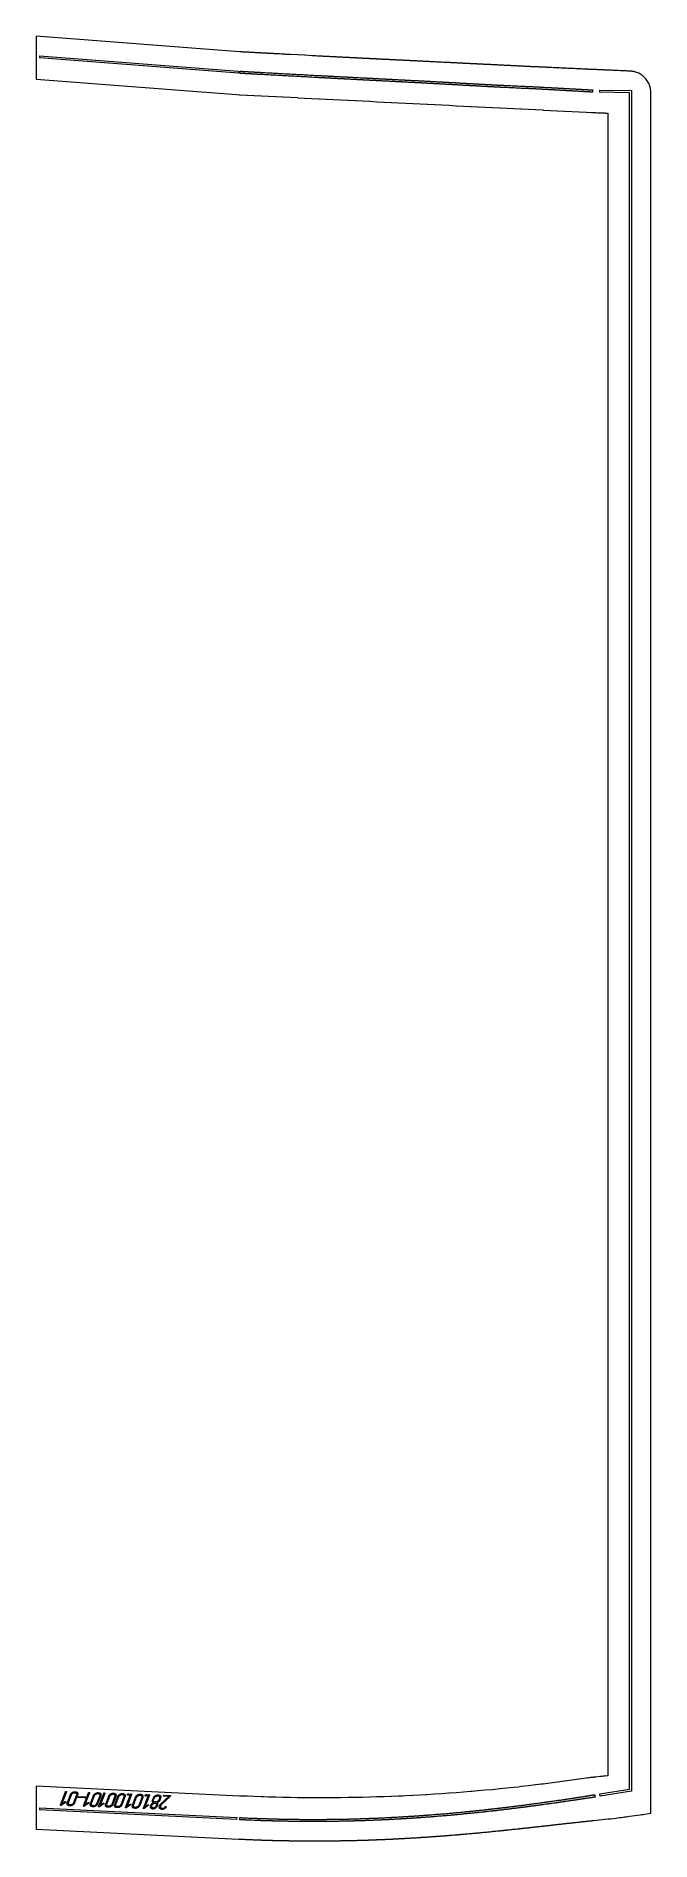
# Model space of a CAD drawing. Header units: millimetres. Extents: x 210 to 1068, y 0 to 2520.
import ezdxf

# ---------------------------------------------------------------- set-up
doc = ezdxf.new("R2010")
doc.units = ezdxf.units.MM
doc.linetypes.add('K5LT_BASIC', pattern=[0])
doc.layers.add('Engraving', color=7, linetype='Continuous')

msp = doc.modelspace()

# ---------------------------------------------------------------- linework, layer by layer
at = {"color": 143, "linetype": 'K5LT_BASIC', "lineweight": 15, "true_color": 0x33acca}
for p, q in [((493.9, 2498), (209.6, 2519.9)), ((209.6, 2519.9), (209.6, 2489.8)), ((494, 2497.9), (493.9, 2498)), ((495.6, 2497.8), (494, 2497.9)), ((504.2, 2497.3), (503.9, 2497.4)), ((514.3, 2496.8), (514, 2496.8)), ((524.4, 2496.2), (524.1, 2496.3)), ((534.4, 2495.7), (534.1, 2495.7)), ((544.5, 2495.1), (544.2, 2495.2)), ((209.6, 2489.8), (209.6, 2459.7)), ((554.6, 2494.6), (554.3, 2494.6)), ((564.7, 2494.1), (564.4, 2494.1)), ((574.5, 2493.5), (564.7, 2494.1)), ((574.8, 2493.5), (574.5, 2493.5)), ((584.6, 2493), (574.8, 2493.5)), ((584.9, 2493), (584.6, 2493)), ((594.7, 2492.5), (584.9, 2493)), ((594.9, 2492.5), (594.7, 2492.5)), ((605, 2491.9), (604.7, 2492)), ((615.1, 2491.4), (614.8, 2491.4)), ((625.2, 2490.9), (624.9, 2490.9)), ((635.3, 2490.4), (635, 2490.4)), ((645.4, 2489.9), (645.1, 2489.9)), ((655.5, 2489.4), (655.2, 2489.4)), ((665.5, 2488.8), (665.2, 2488.9)), ((675.6, 2488.3), (675.3, 2488.3)), ((685.7, 2487.8), (685.4, 2487.8)), ((695.8, 2487.3), (695.5, 2487.3)), ((705.9, 2486.8), (705.6, 2486.8)), ((716, 2486.3), (715.7, 2486.3)), ((726, 2485.8), (725.8, 2485.8)), ((736.1, 2485.3), (735.8, 2485.3)), ((746.2, 2484.8), (745.9, 2484.8)), ((756.3, 2484.3), (756, 2484.3)), ((766.4, 2483.8), (766.1, 2483.8)), ((776.5, 2483.3), (776.2, 2483.3)), ((786.5, 2482.8), (786.3, 2482.8)), ((796.6, 2482.3), (796.3, 2482.3)), ((806.7, 2481.8), (806.4, 2481.8)), ((816.8, 2481.3), (816.5, 2481.3)), ((826.9, 2480.8), (826.6, 2480.8)), ((837, 2480.3), (836.7, 2480.3)), ((847.1, 2479.8), (846.8, 2479.8)), ((857.1, 2479.3), (856.8, 2479.4)), ((867.2, 2478.8), (866.9, 2478.9)), ((877.3, 2478.4), (877, 2478.4)), ((887.4, 2477.9), (887.1, 2477.9)), ((897.5, 2477.4), (897.2, 2477.4)), ((907.6, 2476.9), (907.3, 2476.9)), ((917.6, 2476.4), (917.4, 2476.4)), ((209.6, 2459.7), (489.3, 2438.1)), ((489.3, 2438.1), (493.9, 2437.9)), ((493.9, 2437.9), (494, 2437.9)), ((494, 2437.9), (503.9, 2437.4)), ((503.9, 2437.4), (504.2, 2437.4)), ((504.2, 2437.4), (514, 2436.9)), ((514, 2436.9), (514.3, 2436.9)), ((514.3, 2436.9), (524.1, 2436.4)), ((524.1, 2436.4), (524.4, 2436.4)), ((524.4, 2436.4), (534.1, 2435.9)), ((534.1, 2435.9), (534.4, 2435.9)), ((534.4, 2435.9), (544.2, 2435.4)), ((544.2, 2435.4), (544.5, 2435.4)), ((544.5, 2435.4), (554.3, 2434.9)), ((554.3, 2434.9), (554.6, 2434.9)), ((554.6, 2434.9), (564.4, 2434.4)), ((564.4, 2434.4), (564.7, 2434.4)), ((564.7, 2434.4), (574.5, 2433.9)), ((574.5, 2433.9), (574.8, 2433.8)), ((574.8, 2433.8), (584.6, 2433.4)), ((584.6, 2433.4), (584.9, 2433.3)), ((584.9, 2433.3), (594.7, 2432.8)), ((594.7, 2432.8), (594.9, 2432.8)), ((594.9, 2432.8), (604.7, 2432.3)), ((604.7, 2432.3), (605, 2432.3)), ((605, 2432.3), (614.8, 2431.8)), ((614.8, 2431.8), (615.1, 2431.8)), ((615.1, 2431.8), (624.9, 2431.3)), ((624.9, 2431.3), (625.2, 2431.3)), ((625.2, 2431.3), (635, 2430.8)), ((635, 2430.8), (635.3, 2430.8)), ((635.3, 2430.8), (645.1, 2430.3)), ((645.1, 2430.3), (645.4, 2430.3)), ((645.4, 2430.3), (655.2, 2429.8)), ((655.2, 2429.8), (655.5, 2429.8)), ((655.5, 2429.8), (665.2, 2429.3)), ((665.2, 2429.3), (665.5, 2429.3)), ((665.5, 2429.3), (675.3, 2428.8)), ((675.3, 2428.8), (675.6, 2428.8)), ((675.6, 2428.8), (685.4, 2428.3)), ((685.4, 2428.3), (685.7, 2428.3)), ((685.7, 2428.3), (695.5, 2427.8)), ((695.5, 2427.8), (695.8, 2427.8)), ((695.8, 2427.8), (705.6, 2427.3)), ((705.6, 2427.3), (705.9, 2427.3)), ((705.9, 2427.3), (715.7, 2426.8)), ((715.7, 2426.8), (716, 2426.8)), ((716, 2426.8), (725.8, 2426.3)), ((725.8, 2426.3), (726, 2426.3)), ((726, 2426.3), (735.8, 2425.8)), ((735.8, 2425.8), (736.1, 2425.8)), ((736.1, 2425.8), (745.9, 2425.3)), ((745.9, 2425.3), (746.2, 2425.2)), ((746.2, 2425.2), (756, 2424.8)), ((756, 2424.8), (756.3, 2424.7)), ((756.3, 2424.7), (766.1, 2424.2)), ((766.1, 2424.2), (766.4, 2424.2)), ((766.4, 2424.2), (776.2, 2423.7)), ((776.2, 2423.7), (776.5, 2423.7)), ((776.5, 2423.7), (786.3, 2423.2)), ((786.3, 2423.2), (786.5, 2423.2)), ((786.5, 2423.2), (796.3, 2422.7)), ((796.3, 2422.7), (796.6, 2422.7)), ((796.6, 2422.7), (806.4, 2422.2)), ((806.4, 2422.2), (806.7, 2422.2)), ((806.7, 2422.2), (816.5, 2421.7)), ((816.5, 2421.7), (816.8, 2421.7)), ((816.8, 2421.7), (826.6, 2421.2)), ((826.6, 2421.2), (826.9, 2421.2)), ((826.9, 2421.2), (836.7, 2420.7)), ((836.7, 2420.7), (837, 2420.7)), ((837, 2420.7), (846.8, 2420.2)), ((846.8, 2420.2), (847.1, 2420.2)), ((847.1, 2420.2), (856.8, 2419.7)), ((856.8, 2419.7), (857.1, 2419.7)), ((857.1, 2419.7), (866.9, 2419.2)), ((866.9, 2419.2), (867.2, 2419.2)), ((867.2, 2419.2), (877, 2418.7)), ((1068.3, 38.7), (1068.3, 2440.6)), ((877, 2418.7), (877.3, 2418.7)), ((877.3, 2418.7), (887.1, 2418.2)), ((887.1, 2418.2), (887.4, 2418.2)), ((887.4, 2418.2), (897.2, 2417.7)), ((897.2, 2417.7), (897.5, 2417.7)), ((897.5, 2417.7), (907.3, 2417.2)), ((907.3, 2417.2), (907.6, 2417.2)), ((907.6, 2417.2), (917.4, 2416.7)), ((917.4, 2416.7), (917.6, 2416.6)), ((917.6, 2416.6), (927.4, 2416.2)), ((927.4, 2416.2), (927.7, 2416.1)), ((927.7, 2416.1), (937.5, 2415.7)), ((937.5, 2415.7), (937.8, 2415.6)), ((937.8, 2415.6), (947.6, 2415.1)), ((947.6, 2415.1), (947.9, 2415.1)), ((947.9, 2415.1), (957.7, 2414.6)), ((957.7, 2414.6), (958, 2414.6)), ((958, 2414.6), (967.8, 2414.1)), ((967.8, 2414.1), (968.1, 2414.1)), ((968.1, 2414.1), (977.9, 2413.6)), ((977.9, 2413.6), (978.2, 2413.6)), ((978.2, 2413.6), (985.4, 2413.2)), ((985.4, 2413.2), (988, 2413.1)), ((988, 2413.1), (988.2, 2413.1)), ((1008.3, 2412.2), (1008.3, 91)), ((493.9, 62.6), (209.6, 76.6)), ((209.6, 76.6), (209.6, 43.5)), ((887.1, 75.7), (882.8, 75.2)), ((887.4, 75.8), (887.1, 75.7)), ((897.2, 76.9), (887.4, 75.8)), ((897.5, 76.9), (897.2, 76.9)), ((907.3, 78.1), (897.5, 76.9)), ((907.6, 78.1), (907.3, 78.1)), ((914.9, 79), (907.6, 78.1)), ((917.4, 79.3), (914.9, 79)), ((917.6, 79.3), (917.4, 79.3)), ((927.4, 80.6), (917.6, 79.3)), ((927.7, 80.6), (927.4, 80.6)), ((937.5, 81.9), (927.7, 80.6)), ((937.8, 82), (937.5, 81.9)), ((947.1, 83.2), (937.8, 82)), ((947.6, 83.2), (947.1, 83.2)), ((947.9, 83.3), (947.6, 83.2)), ((957.7, 84.7), (947.9, 83.3)), ((958, 84.7), (957.7, 84.7)), ((967.8, 86.1), (958, 84.7)), ((968.1, 86.2), (967.8, 86.1)), ((977.9, 87.6), (968.1, 86.2)), ((978.2, 87.6), (977.9, 87.6)), ((980.9, 88), (978.2, 87.6)), ((988.2, 88.8), (988, 88.7)), ((494, 62.6), (493.9, 62.6)), ((495.1, 62.5), (494, 62.6)), ((503.9, 62.2), (495.1, 62.5)), ((504.2, 62.2), (503.9, 62.2)), ((514, 61.8), (504.2, 62.2)), ((514.3, 61.8), (514, 61.8)), ((524.1, 61.4), (514.3, 61.8)), ((524.4, 61.4), (524.1, 61.4)), ((527.3, 61.3), (524.4, 61.4)), ((534.1, 61.1), (527.3, 61.3)), ((534.4, 61.1), (534.1, 61.1)), ((544.2, 60.8), (534.4, 61.1)), ((544.5, 60.8), (544.2, 60.8)), ((554.3, 60.6), (544.5, 60.8)), ((554.6, 60.6), (554.3, 60.6)), ((559.7, 60.5), (554.6, 60.6)), ((564.4, 60.4), (559.7, 60.5)), ((564.7, 60.4), (564.4, 60.4)), ((574.5, 60.3), (564.7, 60.4)), ((574.8, 60.3), (574.5, 60.3)), ((584.6, 60.1), (574.8, 60.3)), ((584.9, 60.1), (584.6, 60.1)), ((592, 60.1), (584.9, 60.1)), ((594.7, 60.1), (592, 60.1)), ((594.9, 60.1), (594.7, 60.1)), ((604.7, 60.1), (594.9, 60.1)), ((605, 60.1), (604.7, 60.1)), ((614.8, 60.1), (605, 60.1)), ((615.1, 60.1), (614.8, 60.1)), ((624.4, 60.1), (615.1, 60.1)), ((624.9, 60.1), (624.4, 60.1)), ((625.2, 60.1), (624.9, 60.1)), ((635, 60.2), (625.2, 60.1)), ((635.3, 60.2), (635, 60.2)), ((645.1, 60.4), (635.3, 60.2)), ((645.4, 60.4), (645.1, 60.4)), ((655.2, 60.5), (645.4, 60.4)), ((655.5, 60.5), (655.2, 60.5)), ((656.8, 60.5), (655.5, 60.5)), ((665.2, 60.7), (656.8, 60.5)), ((665.5, 60.7), (665.2, 60.7)), ((675.3, 61), (665.5, 60.7)), ((675.6, 61), (675.3, 61)), ((685.4, 61.3), (675.6, 61)), ((685.7, 61.3), (685.4, 61.3)), ((689.1, 61.4), (685.7, 61.3)), ((695.5, 61.6), (689.1, 61.4)), ((695.8, 61.6), (695.5, 61.6)), ((705.6, 62), (695.8, 61.6)), ((705.9, 62), (705.6, 62)), ((715.7, 62.4), (705.9, 62)), ((716, 62.4), (715.7, 62.4)), ((721.5, 62.6), (716, 62.4)), ((725.8, 62.9), (721.5, 62.6)), ((726, 62.9), (725.8, 62.9)), ((735.8, 63.4), (726, 62.9)), ((736.1, 63.4), (735.8, 63.4)), ((745.9, 63.9), (736.1, 63.4)), ((746.2, 63.9), (745.9, 63.9)), ((753.8, 64.3), (746.2, 63.9)), ((756, 64.5), (753.8, 64.3)), ((756.3, 64.5), (756, 64.5)), ((766.1, 65.1), (756.3, 64.5)), ((766.4, 65.1), (766.1, 65.1)), ((776.2, 65.8), (766.4, 65.1)), ((776.5, 65.8), (776.2, 65.8)), ((786.1, 66.4), (776.5, 65.8)), ((786.3, 66.4), (786.1, 66.4)), ((786.5, 66.5), (786.3, 66.4)), ((796.3, 67.2), (786.5, 66.5)), ((796.6, 67.2), (796.3, 67.2)), ((806.4, 68), (796.6, 67.2)), ((806.7, 68), (806.4, 68)), ((816.5, 68.8), (806.7, 68)), ((816.8, 68.8), (816.5, 68.8)), ((818.4, 68.9), (816.8, 68.8)), ((826.6, 69.7), (818.4, 68.9)), ((826.9, 69.7), (826.6, 69.7)), ((836.7, 70.6), (826.9, 69.7)), ((837, 70.6), (836.7, 70.6)), ((846.8, 71.5), (837, 70.6)), ((847.1, 71.5), (846.8, 71.5)), ((850.6, 71.9), (847.1, 71.5)), ((856.8, 72.5), (850.6, 71.9)), ((857.1, 72.5), (856.8, 72.5)), ((866.9, 73.6), (857.1, 72.5)), ((867.2, 73.6), (866.9, 73.6)), ((877, 74.6), (867.2, 73.6)), ((877.3, 74.6), (877, 74.6)), ((882.8, 75.2), (877.3, 74.6)), ((209.6, 43.5), (209.6, 16.5)), ((988, 28.4), (988.2, 28.4)), ((1062.1, 37.7), (1068.3, 38.7)), ((209.6, 16.5), (492.5, 2.6)), ((493.9, 2.5), (494, 2.5)), ((503.9, 2), (504.2, 2)), ((514, 1.6), (514.3, 1.6)), ((524.1, 1.3), (524.4, 1.2)), ((534.1, 0.9), (534.4, 0.9)), ((544.2, 0.7), (544.5, 0.6)), ((554.3, 0.4), (554.6, 0.4)), ((564.4, 0.2), (564.7, 0.2)), ((574.5, 0.1), (574.8, 0.1)), ((584.6, 0), (584.9, 0)), ((614.8, 0), (615.1, 0)), ((624.9, 0.1), (625.2, 0.1)), ((635, 0.3), (635.3, 0.3)), ((645.1, 0.5), (645.4, 0.5)), ((655.2, 0.7), (655.5, 0.7)), ((665.2, 1), (665.5, 1)), ((675.3, 1.3), (675.6, 1.3)), ((685.4, 1.7), (685.7, 1.7)), ((695.5, 2.1), (695.8, 2.1)), ((705.6, 2.5), (705.9, 2.6)), ((715.7, 3), (716, 3.1)), ((725.8, 3.6), (726, 3.6)), ((735.8, 4.2), (736.1, 4.2)), ((745.9, 4.8), (746.2, 4.8)), ((756, 5.5), (756.3, 5.5)), ((766.1, 6.2), (766.4, 6.2)), ((776.2, 6.9), (776.5, 7)), ((786.3, 7.7), (786.5, 7.7)), ((796.3, 8.5), (796.6, 8.6)), ((806.4, 9.4), (806.7, 9.4)), ((816.5, 10.3), (816.8, 10.3)), ((594.7, 0), (594.9, 0)), ((604.7, 0), (605, 0))]:
    msp.add_line(p, q, dxfattribs=at)
for centre, radius, start, end in [((933.2, 2578.9), 103.1, 266.7871, 266.9489), ((942.9, 2572.6), 97.3, 266.8132, 266.9848), ((952.7, 2566.5), 91.7, 266.8465, 267.0286), ((962.4, 2560.8), 86.4, 266.8885, 267.0818), ((972.1, 2555.3), 81.3, 266.9409, 267.1462), ((981.9, 2550.1), 76.5, 267.0061, 267.2242)]:
    msp.add_arc(centre, radius, start, end, dxfattribs=at)
for points, knots in [([(503.9, 2497.4), (503.8, 2497.4), (503.5, 2497.4), (503, 2497.4), (502.2, 2497.5), (501, 2497.5), (499.4, 2497.6), (497.5, 2497.7), (496.2, 2497.8), (495.6, 2497.8)], [0, 0, 0, 0, 0.0289484, 0.0578969, 0.1361685, 0.2144401, 0.3709834, 0.5275266, 0.6840699, 0.6840699, 0.6840699, 0.6840699]), ([(514, 2496.8), (512.4, 2496.9), (509.1, 2497.1), (505.9, 2497.3), (504.2, 2497.3)], [0, 0, 0, 0, 0.4142669, 0.8532512, 0.8532512, 0.8532512, 0.8532512]), ([(524.1, 2496.3), (523.6, 2496.3), (522.8, 2496.3), (521, 2496.4), (518.9, 2496.5), (516.9, 2496.6), (515.4, 2496.7), (514.7, 2496.8), (514.3, 2496.8)], [0, 0, 0, 0, 0.1140903, 0.2281806, 0.4563612, 0.6541866, 0.7530992, 0.8520119, 0.8520119, 0.8520119, 0.8520119]), ([(534.1, 2495.7), (534, 2495.7), (533.6, 2495.7), (532.7, 2495.8), (531.1, 2495.9), (528.9, 2496), (526.9, 2496.1), (525.6, 2496.2), (524.9, 2496.2), (524.5, 2496.2), (524.4, 2496.2)], [0, 0, 0, 0, 0.040961, 0.1024025, 0.2252855, 0.4710514, 0.6606693, 0.7554783, 0.8028828, 0.8502873, 0.8502873, 0.8502873, 0.8502873]), ([(544.2, 2495.2), (544.1, 2495.2), (543.7, 2495.2), (543, 2495.2), (541.5, 2495.3), (539.5, 2495.4), (536.9, 2495.5), (535.3, 2495.6), (534.4, 2495.7)], [0, 0, 0, 0, 0.0359497, 0.0898743, 0.1977235, 0.4134218, 0.6307232, 0.8480246, 0.8480246, 0.8480246, 0.8480246]), ([(554.3, 2494.6), (553.4, 2494.7), (551.3, 2494.8), (548, 2495), (545.6, 2495.1), (544.5, 2495.1)], [0, 0, 0, 0, 0.2385206, 0.5963015, 0.8908404, 0.8908404, 0.8908404, 0.8908404]), ([(564.4, 2494.1), (564, 2494.1), (563.2, 2494.1), (561.6, 2494.2), (559.5, 2494.3), (557.5, 2494.4), (555.8, 2494.5), (555, 2494.6), (554.6, 2494.6)], [0, 0, 0, 0, 0.1094543, 0.2189087, 0.4378174, 0.6625383, 0.7748988, 0.8872593, 0.8872593, 0.8872593, 0.8872593]), ([(614.8, 2491.4), (614.5, 2491.5), (613.9, 2491.5), (612.7, 2491.5), (610.7, 2491.6), (608.1, 2491.8), (606, 2491.9), (605, 2491.9)], [0, 0, 0, 0, 0.0835951, 0.1671902, 0.3343804, 0.6083647, 0.882349, 0.882349, 0.882349, 0.882349]), ([(624.9, 2490.9), (624.3, 2490.9), (622.9, 2491), (620.6, 2491.1), (617.9, 2491.3), (616, 2491.4), (615.1, 2491.4)], [0, 0, 0, 0, 0.150169, 0.3754224, 0.625216, 0.8750096, 0.8750096, 0.8750096, 0.8750096]), ([(635, 2490.4), (634.6, 2490.4), (633.8, 2490.5), (632.1, 2490.5), (630.5, 2490.6), (628.9, 2490.7), (627.6, 2490.8), (626.4, 2490.8), (625.6, 2490.9), (625.2, 2490.9)], [0, 0, 0, 0, 0.108414, 0.216828, 0.433656, 0.54207, 0.650484, 0.758898, 0.867312, 0.867312, 0.867312, 0.867312]), ([(645.1, 2489.9), (644.7, 2489.9), (643.9, 2489.9), (642.2, 2490), (640.2, 2490.1), (638.1, 2490.2), (636.5, 2490.3), (635.7, 2490.4), (635.3, 2490.4)], [0, 0, 0, 0, 0.1100349, 0.2200698, 0.4401396, 0.6602094, 0.7702443, 0.8802792, 0.8802792, 0.8802792, 0.8802792]), ([(655.2, 2489.4), (654.8, 2489.4), (653.9, 2489.4), (652.3, 2489.5), (650.3, 2489.6), (648.2, 2489.7), (646.6, 2489.8), (645.8, 2489.8), (645.4, 2489.9)], [0, 0, 0, 0, 0.1088725, 0.217745, 0.4354901, 0.6532351, 0.7621076, 0.8709801, 0.8709801, 0.8709801, 0.8709801]), ([(665.2, 2488.9), (665.1, 2488.9), (664.7, 2488.9), (663.9, 2488.9), (663, 2489), (661.9, 2489), (660.2, 2489.1), (658.8, 2489.2), (657.4, 2489.3), (656.8, 2489.3), (656.1, 2489.3), (655.7, 2489.3), (655.5, 2489.4)], [0, 0, 0, 0, 0.0493279, 0.0986558, 0.1973116, 0.2959675, 0.3946233, 0.6278503, 0.686157, 0.7444638, 0.8027705, 0.8610773, 0.8610773, 0.8610773, 0.8610773]), ([(675.3, 2488.3), (675.2, 2488.4), (674.8, 2488.4), (674.2, 2488.4), (673.4, 2488.4), (672.4, 2488.5), (670.8, 2488.6), (669.2, 2488.7), (667.8, 2488.7), (667, 2488.8), (666.3, 2488.8), (665.8, 2488.8), (665.5, 2488.8)], [0, 0, 0, 0, 0.0419132, 0.0838263, 0.1676527, 0.251479, 0.3353053, 0.5929488, 0.6573597, 0.7217706, 0.7861815, 0.8505924, 0.8505924, 0.8505924, 0.8505924]), ([(685.4, 2487.8), (685.3, 2487.8), (685, 2487.9), (684.4, 2487.9), (683.6, 2487.9), (682.7, 2488), (681.1, 2488.1), (679.2, 2488.2), (677.4, 2488.2), (676.4, 2488.3), (675.9, 2488.3), (675.6, 2488.3)], [0, 0, 0, 0, 0.0398883, 0.0797767, 0.1595533, 0.23933, 0.3191066, 0.5895681, 0.7247988, 0.7924142, 0.8600296, 0.8600296, 0.8600296, 0.8600296]), ([(695.5, 2487.3), (695.3, 2487.3), (695, 2487.4), (694.5, 2487.4), (693.9, 2487.4), (693.3, 2487.4), (692.4, 2487.5), (690.8, 2487.6), (689.2, 2487.6), (687.8, 2487.7), (687.1, 2487.8), (686.4, 2487.8), (685.9, 2487.8), (685.7, 2487.8)], [0, 0, 0, 0, 0.045815, 0.0916299, 0.1374449, 0.1832599, 0.2748898, 0.3665197, 0.6174506, 0.6801833, 0.742916, 0.8056487, 0.8683814, 0.8683814, 0.8683814, 0.8683814]), ([(705.6, 2486.8), (705.4, 2486.8), (705, 2486.9), (704.4, 2486.9), (703.9, 2486.9), (703.1, 2487), (702.2, 2487), (701, 2487.1), (699.7, 2487.1), (698.6, 2487.2), (697.7, 2487.2), (697.1, 2487.3), (696.4, 2487.3), (696, 2487.3), (695.8, 2487.3)], [0, 0, 0, 0, 0.0510862, 0.1021724, 0.1532587, 0.2043449, 0.3065173, 0.4086898, 0.5254081, 0.6421264, 0.7004856, 0.7588447, 0.8172039, 0.875563, 0.875563, 0.875563, 0.875563]), ([(715.7, 2486.3), (715.3, 2486.3), (714.4, 2486.4), (712.8, 2486.5), (710.8, 2486.6), (708.7, 2486.7), (707.1, 2486.8), (706.3, 2486.8), (705.9, 2486.8)], [0, 0, 0, 0, 0.1077463, 0.2154927, 0.4309853, 0.646478, 0.7542244, 0.8619707, 0.8619707, 0.8619707, 0.8619707]), ([(725.8, 2485.8), (725.3, 2485.8), (724.5, 2485.9), (722.9, 2486), (720.9, 2486.1), (718.8, 2486.2), (717.2, 2486.2), (716.4, 2486.3), (716, 2486.3)], [0, 0, 0, 0, 0.1107905, 0.221581, 0.4431619, 0.6647429, 0.7755334, 0.8863239, 0.8863239, 0.8863239, 0.8863239]), ([(735.8, 2485.3), (735.4, 2485.3), (734.6, 2485.4), (733, 2485.5), (730.9, 2485.6), (728.9, 2485.7), (727.3, 2485.7), (726.4, 2485.8), (726, 2485.8)], [0, 0, 0, 0, 0.108862, 0.2177241, 0.4354482, 0.6531723, 0.7620343, 0.8708963, 0.8708963, 0.8708963, 0.8708963]), ([(745.9, 2484.8), (745.5, 2484.8), (744.7, 2484.9), (743.1, 2485), (741, 2485.1), (739, 2485.2), (737.3, 2485.2), (736.5, 2485.3), (736.1, 2485.3)], [0, 0, 0, 0, 0.1115049, 0.2230097, 0.4460194, 0.6690292, 0.780534, 0.8920389, 0.8920389, 0.8920389, 0.8920389]), ([(756, 2484.3), (755.6, 2484.3), (754.8, 2484.4), (753.1, 2484.5), (751.1, 2484.6), (749.1, 2484.7), (747.4, 2484.7), (746.6, 2484.8), (746.2, 2484.8)], [0, 0, 0, 0, 0.1116145, 0.223229, 0.446458, 0.669687, 0.7813014, 0.8929159, 0.8929159, 0.8929159, 0.8929159]), ([(766.1, 2483.8), (765.7, 2483.8), (764.9, 2483.9), (763.6, 2483.9), (762.4, 2484), (760.8, 2484.1), (759.2, 2484.2), (757.5, 2484.2), (756.7, 2484.3), (756.3, 2484.3)], [0, 0, 0, 0, 0.1115565, 0.223113, 0.3346694, 0.4462259, 0.6693389, 0.7808954, 0.8924518, 0.8924518, 0.8924518, 0.8924518]), ([(776.2, 2483.3), (776, 2483.3), (775.5, 2483.4), (774.5, 2483.4), (772.6, 2483.5), (769.8, 2483.6), (767.6, 2483.7), (766.4, 2483.8)], [0, 0, 0, 0, 0.0504425, 0.1261064, 0.277434, 0.5800893, 0.9077003, 0.9077003, 0.9077003, 0.9077003]), ([(786.3, 2482.8), (785.9, 2482.8), (785.1, 2482.9), (783.3, 2483), (780.3, 2483.1), (777.9, 2483.2), (776.5, 2483.3)], [0, 0, 0, 0, 0.0899911, 0.2249777, 0.494951, 0.8870358, 0.8870358, 0.8870358, 0.8870358]), ([(796.3, 2482.3), (795.8, 2482.3), (794.5, 2482.4), (792.2, 2482.5), (789.5, 2482.7), (787.5, 2482.8), (786.5, 2482.8)], [0, 0, 0, 0, 0.1429076, 0.357269, 0.6281711, 0.8990732, 0.8990732, 0.8990732, 0.8990732]), ([(806.4, 2481.8), (806.1, 2481.8), (805.4, 2481.9), (804.1, 2481.9), (802.1, 2482), (799.5, 2482.2), (797.6, 2482.3), (796.6, 2482.3)], [0, 0, 0, 0, 0.0905195, 0.1810389, 0.3620778, 0.6274534, 0.8928289, 0.8928289, 0.8928289, 0.8928289]), ([(816.5, 2481.3), (815.7, 2481.4), (813.5, 2481.5), (810.2, 2481.6), (807.8, 2481.8), (806.7, 2481.8)], [0, 0, 0, 0, 0.2413435, 0.6033589, 0.9162929, 0.9162929, 0.9162929, 0.9162929]), ([(826.6, 2480.8), (826.3, 2480.8), (825.8, 2480.9), (824.8, 2480.9), (822.9, 2481), (820.2, 2481.2), (817.9, 2481.3), (816.8, 2481.3)], [0, 0, 0, 0, 0.0726563, 0.1453126, 0.2906253, 0.6059966, 0.9213679, 0.9213679, 0.9213679, 0.9213679]), ([(836.7, 2480.3), (836.4, 2480.4), (835.8, 2480.4), (834.6, 2480.4), (832.7, 2480.5), (830, 2480.7), (827.9, 2480.8), (826.9, 2480.8)], [0, 0, 0, 0, 0.0855718, 0.1711436, 0.3422873, 0.6377483, 0.9332093, 0.9332093, 0.9332093, 0.9332093]), ([(846.8, 2479.8), (846.4, 2479.9), (845.7, 2479.9), (844.4, 2480), (842.4, 2480.1), (840.3, 2480.2), (838.6, 2480.2), (837.7, 2480.3), (837.2, 2480.3), (837, 2480.3)], [0, 0, 0, 0, 0.0988806, 0.1977612, 0.3955223, 0.6744957, 0.8139824, 0.8837257, 0.953469, 0.953469, 0.953469, 0.953469]), ([(856.8, 2479.4), (856.5, 2479.4), (855.7, 2479.4), (854.3, 2479.5), (852.3, 2479.6), (849.7, 2479.7), (848, 2479.8), (847.1, 2479.8)], [0, 0, 0, 0, 0.1111029, 0.2222057, 0.4444114, 0.7163695, 0.9883276, 0.9883276, 0.9883276, 0.9883276]), ([(866.9, 2478.9), (866.4, 2478.9), (865.4, 2478.9), (863.5, 2479), (861.5, 2479.1), (859.2, 2479.2), (857.8, 2479.3), (857.1, 2479.3)], [0, 0, 0, 0, 0.161456, 0.322911, 0.575682, 0.791361, 1.00704, 1.00704, 1.00704, 1.00704]), ([(877, 2478.4), (876.6, 2478.4), (875.8, 2478.4), (874.2, 2478.5), (872.1, 2478.6), (869.7, 2478.7), (868, 2478.8), (867.2, 2478.8)], [0, 0, 0, 0, 0.130005, 0.260009, 0.520019, 0.780028, 1.040037, 1.040037, 1.040037, 1.040037]), ([(887.1, 2477.9), (886.3, 2477.9), (884.7, 2478), (882.2, 2478.1), (880.2, 2478.2), (878.5, 2478.3), (877.7, 2478.3), (877.3, 2478.4)], [0, 0, 0, 0, 0.268033, 0.536066, 0.804099, 0.938115, 1.072132, 1.072132, 1.072132, 1.072132]), ([(897.2, 2477.4), (896.4, 2477.4), (894.7, 2477.5), (892.3, 2477.6), (890.2, 2477.7), (888.6, 2477.8), (887.8, 2477.8), (887.4, 2477.9)], [0, 0, 0, 0, 0.2330517, 0.4661035, 0.6991552, 0.8156811, 0.932207, 0.932207, 0.932207, 0.932207]), ([(907.3, 2476.9), (906.5, 2476.9), (904.8, 2477), (902.4, 2477.1), (900.3, 2477.2), (898.7, 2477.3), (897.9, 2477.4), (897.5, 2477.4)], [0, 0, 0, 0, 0.2405198, 0.4810396, 0.7215594, 0.8418193, 0.9620792, 0.9620792, 0.9620792, 0.9620792]), ([(917.4, 2476.4), (916.5, 2476.5), (914.9, 2476.5), (912.5, 2476.7), (910.4, 2476.8), (908.8, 2476.8), (908, 2476.9), (907.6, 2476.9)], [0, 0, 0, 0, 0.2438117, 0.4876233, 0.731435, 0.8533408, 0.9752467, 0.9752467, 0.9752467, 0.9752467]), ([(927.4, 2475.9), (927, 2476), (926.2, 2476), (924.6, 2476.1), (922.6, 2476.2), (920.1, 2476.3), (918.5, 2476.4), (917.6, 2476.4)], [0, 0, 0, 0, 0.1221265, 0.244253, 0.4885059, 0.7377668, 0.9870277, 0.9870277, 0.9870277, 0.9870277]), ([(937.5, 2475.5), (937.2, 2475.5), (936.4, 2475.5), (934.7, 2475.6), (931.8, 2475.7), (929.3, 2475.9), (927.7, 2475.9)], [0, 0, 0, 0, 0.096364, 0.240911, 0.530004, 1.012805, 1.012805, 1.012805, 1.012805]), ([(947.6, 2475), (947.1, 2475), (945.8, 2475.1), (942.6, 2475.2), (939.8, 2475.4), (937.8, 2475.4)], [0, 0, 0, 0, 0.169105, 0.422763, 1.097884, 1.097884, 1.097884, 1.097884]), ([(957.7, 2474.5), (956.9, 2474.6), (954.9, 2474.7), (951.6, 2474.8), (949.2, 2474.9), (947.9, 2475)], [0, 0, 0, 0, 0.278252, 0.695629, 1.134624, 1.134624, 1.134624, 1.134624]), ([(967.8, 2474.1), (966.9, 2474.1), (964.7, 2474.2), (961.5, 2474.4), (959.1, 2474.5), (958, 2474.5)], [0, 0, 0, 0, 0.313626, 0.784064, 1.183682, 1.183682, 1.183682, 1.183682]), ([(977.9, 2473.6), (976.8, 2473.7), (973.6, 2473.8), (970.3, 2474), (968.1, 2474.1)], [0, 0, 0, 0, 0.393355, 1.258927, 1.258927, 1.258927, 1.258927]), ([(988, 2473.2), (986.4, 2473.3), (983.1, 2473.4), (979.9, 2473.5), (978.2, 2473.6)], [0, 0, 0, 0, 0.639848, 1.325965, 1.325965, 1.325965, 1.325965]), ([(1039.6, 2470.9), (1039.3, 2470.9), (1038.6, 2470.9), (1036.8, 2471), (1033.3, 2471.2), (1026.6, 2471.5), (1019.6, 2471.8), (1013.3, 2472.1), (1009, 2472.3), (1004.2, 2472.5), (998.9, 2472.7), (993.5, 2473), (990, 2473.1), (988, 2473.2)], [0, 0, 0, 0, 0.110982, 0.322856, 0.736516, 1.553747, 3.147851, 3.662706, 4.177562, 4.922274, 5.666987, 6.411699, 7.156412, 7.156412, 7.156412, 7.156412]), ([(1068.3, 2440.6), (1068.3, 2440.9), (1068.3, 2441.5), (1068.2, 2442.6), (1068.1, 2444.6), (1067.6, 2447.1), (1066.8, 2450.1), (1065.7, 2453.1), (1064.1, 2456.1), (1062.3, 2458.9), (1060.2, 2461.3), (1058, 2463.5), (1055.5, 2465.5), (1052.9, 2467.2), (1050.1, 2468.5), (1047.8, 2469.4), (1046, 2469.9), (1044.7, 2470.2), (1043.4, 2470.5), (1042.3, 2470.6), (1041.5, 2470.7), (1040.9, 2470.8), (1040.2, 2470.9), (1039.8, 2470.9), (1039.6, 2470.9)], [0, 0, 0, 0, 0.434521, 0.869042, 1.738084, 3.347211, 4.729594, 6.420624, 8.111654, 9.802684, 11.368479, 12.921366, 14.408623, 16.137559, 17.617511, 19.097463, 19.7873, 20.477137, 21.107853, 21.738568, 22.053926, 22.369284, 22.684642, 23, 23, 23, 23]), ([(988.2, 2413.1), (988.7, 2413.1), (990.5, 2413), (993.3, 2412.9), (996.6, 2412.8), (999.2, 2412.6), (1001.3, 2412.5), (1003.4, 2412.5), (1005.4, 2412.4), (1007.1, 2412.3), (1008, 2412.2), (1008.3, 2412.2)], [1.009148, 1.009148, 1.009148, 1.009148, 1.575407, 3.150814, 4.463415, 5.51321, 6.265412, 7.00647, 7.910447, 8.6339, 9, 9, 9, 9]), ([(1008.3, 91), (1005.4, 90.7), (998.8, 89.9), (992.2, 89.2), (988.2, 88.8)], [0, 0, 0, 0, 0.664754, 1.513779, 1.513779, 1.513779, 1.513779]), ([(957.7, 25.2), (957.7, 25.2), (957.7, 25.2), (957.8, 25.2), (957.8, 25.2), (957.9, 25.2), (957.9, 25.2), (958, 25.2), (958, 25.2)], [0, 0, 0, 0, 0.250252, 0.500504, 1.001007, 1.500504, 1.750252, 2, 2, 2, 2]), ([(958, 25.2), (958.8, 25.3), (960.4, 25.5), (963.7, 25.8), (966.1, 26.1), (967.8, 26.3)], [0, 0, 0, 0, 0.0995412, 0.1990824, 0.3981649, 0.3981649, 0.3981649, 0.3981649]), ([(967.8, 26.3), (967.8, 26.3), (967.8, 26.3), (967.9, 26.3), (967.9, 26.3), (968, 26.3), (968, 26.3), (968.1, 26.3), (968.1, 26.3)], [0, 0, 0, 0, 0.25027, 0.50054, 1.00108, 1.50054, 1.75027, 2, 2, 2, 2]), ([(968.1, 26.3), (968.9, 26.4), (970.5, 26.6), (972.8, 26.8), (975.2, 27.1), (976.9, 27.3), (977.9, 27.4)], [0, 0, 0, 0, 0.0988226, 0.1976452, 0.2744355, 0.397278, 0.397278, 0.397278, 0.397278]), ([(977.9, 27.4), (977.9, 27.4), (977.9, 27.4), (977.9, 27.4), (978, 27.4), (978.1, 27.4), (978.1, 27.4), (978.1, 27.4), (978.2, 27.4)], [0, 0, 0, 0, 0.25029, 0.50058, 1.00116, 1.50058, 1.75029, 2, 2, 2, 2]), ([(988.2, 28.4), (993.4, 29), (1004, 30.1), (1020.7, 32), (1037.1, 34.1), (1051.2, 36), (1059.1, 37.2), (1062.1, 37.7)], [0, 0, 0, 0, 0.66589, 1.331779, 2.115214, 2.739271, 3.123347, 3.123347, 3.123347, 3.123347]), ([(494, 2.5), (494.1, 2.5), (494.3, 2.5), (494.7, 2.5), (495.3, 2.4), (496.6, 2.4), (498.2, 2.3), (499.8, 2.2), (501.2, 2.2), (502.3, 2.1), (503.2, 2.1), (503.7, 2), (503.9, 2)], [0, 0, 0, 0, 0.0069258, 0.0138517, 0.0277033, 0.0554066, 0.1108133, 0.1448642, 0.178915, 0.2129659, 0.2299914, 0.2470168, 0.2470168, 0.2470168, 0.2470168]), ([(504.2, 2), (504.7, 2), (505.7, 2), (507.3, 1.9), (509.3, 1.8), (511.5, 1.7), (513.2, 1.7), (514, 1.6)], [0, 0, 0, 0, 0.0380026, 0.0760052, 0.1223183, 0.1835411, 0.244764, 0.244764, 0.244764, 0.244764]), ([(514.3, 1.6), (514.9, 1.6), (516.2, 1.5), (519.5, 1.4), (522.1, 1.3), (524.1, 1.3)], [0, 0, 0, 0, 0.0477077, 0.0954153, 0.244401, 0.244401, 0.244401, 0.244401]), ([(524.4, 1.2), (524.6, 1.2), (525.1, 1.2), (526.2, 1.2), (527.5, 1.1), (529.2, 1.1), (530.8, 1), (532.5, 1), (533.6, 0.9), (534.1, 0.9)], [0, 0, 0, 0, 0.0195047, 0.0390093, 0.0780186, 0.11949, 0.1609614, 0.2024328, 0.2439042, 0.2439042, 0.2439042, 0.2439042]), ([(534.4, 0.9), (534.5, 0.9), (534.6, 0.9), (534.8, 0.9), (535.2, 0.9), (535.9, 0.9), (537.3, 0.8), (539, 0.8), (540.6, 0.7), (541.8, 0.7), (543, 0.7), (543.8, 0.7), (544.2, 0.7)], [0, 0, 0, 0, 0.0038643, 0.0077287, 0.0154574, 0.0309148, 0.0618296, 0.1236591, 0.1535349, 0.1834107, 0.2132864, 0.2431622, 0.2431622, 0.2431622, 0.2431622]), ([(544.5, 0.6), (544.8, 0.6), (545.2, 0.6), (545.9, 0.6), (546.6, 0.6), (547.4, 0.6), (548.4, 0.6), (549.5, 0.5), (550.6, 0.5), (551.9, 0.5), (553.1, 0.4), (553.9, 0.4), (554.3, 0.4)], [0, 0, 0, 0, 0.017162, 0.0343239, 0.0514859, 0.0686478, 0.094875, 0.1211022, 0.1514171, 0.1817321, 0.2120471, 0.2423621, 0.2423621, 0.2423621, 0.2423621]), ([(554.6, 0.4), (554.8, 0.4), (555.2, 0.4), (555.8, 0.4), (556.4, 0.4), (557.2, 0.4), (558.2, 0.3), (559.4, 0.3), (560.7, 0.3), (561.9, 0.3), (563.2, 0.3), (564, 0.2), (564.4, 0.2)], [0, 0, 0, 0, 0.0147776, 0.0295552, 0.0443328, 0.0591104, 0.0886656, 0.1182209, 0.1490132, 0.1798056, 0.2105979, 0.2413902, 0.2413902, 0.2413902, 0.2413902]), ([(564.7, 0.2), (565, 0.2), (565.7, 0.2), (567.1, 0.2), (569, 0.2), (571.1, 0.1), (573, 0.1), (574, 0.1), (574.5, 0.1)], [0, 0, 0, 0, 0.0272784, 0.0545568, 0.1091137, 0.1866007, 0.2253442, 0.2640877, 0.2640877, 0.2640877, 0.2640877]), ([(574.8, 0.1), (574.9, 0.1), (575.2, 0.1), (575.6, 0.1), (576, 0.1), (576.6, 0.1), (577.2, 0.1), (578.3, 0.1), (579.7, 0.1), (581.3, 0), (582.9, 0), (584, 0), (584.6, 0)], [0, 0, 0, 0, 0.0100316, 0.0200632, 0.0300948, 0.0401264, 0.0601896, 0.0802528, 0.1199243, 0.1595958, 0.1992673, 0.2389387, 0.2389387, 0.2389387, 0.2389387]), ([(584.9, 0), (585.7, 0), (587.2, 0), (589.3, 0), (591.1, 0), (592.9, 0), (594.1, 0), (594.7, 0)], [0, 0, 0, 0, 0.067593, 0.1182878, 0.1689825, 0.2150223, 0.261062, 0.261062, 0.261062, 0.261062]), ([(605, 0), (605.4, 0), (606.4, 0), (608, 0), (609.8, 0), (611.6, 0), (613.2, 0), (614.3, 0), (614.8, 0)], [0, 0, 0, 0, 0.0315892, 0.0789731, 0.1263569, 0.1737407, 0.2155575, 0.2573743, 0.2573743, 0.2573743, 0.2573743]), ([(615.1, 0), (615.3, 0), (615.7, 0), (616.6, 0), (618.3, 0.1), (620.5, 0.1), (622.9, 0.1), (624.2, 0.1), (624.9, 0.1)], [0, 0, 0, 0, 0.0140452, 0.035113, 0.0772486, 0.1615199, 0.2200087, 0.2784975, 0.2784975, 0.2784975, 0.2784975]), ([(625.2, 0.1), (625.3, 0.1), (625.5, 0.1), (625.8, 0.1), (626.1, 0.1), (626.5, 0.1), (627, 0.1), (627.8, 0.2), (628.8, 0.2), (630.1, 0.2), (631.3, 0.2), (632.5, 0.2), (633.8, 0.2), (634.6, 0.3), (635, 0.3)], [0, 0, 0, 0, 0.0078439, 0.0156878, 0.0235318, 0.0313757, 0.0470635, 0.0627514, 0.094127, 0.1255027, 0.1574137, 0.1893248, 0.2212358, 0.2531468, 0.2531468, 0.2531468, 0.2531468]), ([(635.3, 0.3), (636.1, 0.3), (637.6, 0.3), (639.7, 0.3), (641.5, 0.4), (642.9, 0.4), (643.8, 0.4), (644.2, 0.4), (644.6, 0.4), (644.9, 0.4), (645.1, 0.5)], [0, 0, 0, 0, 0.070038, 0.1225665, 0.1750951, 0.2242375, 0.2365231, 0.2488087, 0.2610943, 0.2733799, 0.2733799, 0.2733799, 0.2733799]), ([(645.4, 0.5), (646.3, 0.5), (647.9, 0.5), (650, 0.6), (651.7, 0.6), (653.2, 0.6), (654.3, 0.7), (654.9, 0.7), (655.2, 0.7)], [0, 0, 0, 0, 0.0806352, 0.1281165, 0.1755979, 0.2230792, 0.2468199, 0.2705605, 0.2705605, 0.2705605, 0.2705605]), ([(655.5, 0.7), (656.5, 0.7), (658.7, 0.8), (661.4, 0.9), (663.3, 0.9), (664.4, 0.9), (665, 1), (665.2, 1)], [0, 0, 0, 0, 0.0893415, 0.1784477, 0.2230008, 0.2452773, 0.2675539, 0.2675539, 0.2675539, 0.2675539]), ([(665.5, 1), (666.7, 1), (668.9, 1.1), (671.4, 1.2), (673, 1.2), (673.8, 1.2), (674.5, 1.3), (675.1, 1.3), (675.3, 1.3)], [0, 0, 0, 0, 0.0961264, 0.1802548, 0.2012869, 0.222319, 0.2433511, 0.2643832, 0.2643832, 0.2643832, 0.2643832]), ([(675.6, 1.3), (675.8, 1.3), (676.1, 1.3), (676.6, 1.3), (677, 1.4), (677.7, 1.4), (678.5, 1.4), (679.6, 1.4), (680.9, 1.5), (682.2, 1.5), (683.2, 1.6), (683.9, 1.6), (684.7, 1.6), (685.2, 1.7), (685.4, 1.7)], [0, 0, 0, 0, 0.0126228, 0.0252456, 0.0378684, 0.0504912, 0.0757368, 0.1009825, 0.1409974, 0.1810124, 0.2010199, 0.2210274, 0.2410349, 0.2610424, 0.2610424, 0.2610424, 0.2610424]), ([(685.7, 1.7), (685.9, 1.7), (686.2, 1.7), (686.7, 1.7), (687.2, 1.7), (687.9, 1.8), (688.7, 1.8), (689.9, 1.8), (691.2, 1.9), (692.4, 1.9), (693.3, 2), (694, 2), (694.8, 2), (695.3, 2.1), (695.5, 2.1)], [0, 0, 0, 0, 0.01424, 0.02848, 0.0427199, 0.0569599, 0.0854399, 0.1139198, 0.1551891, 0.1964584, 0.2170931, 0.2377277, 0.2583624, 0.278997, 0.278997, 0.278997, 0.278997]), ([(695.8, 2.1), (696, 2.1), (696.4, 2.1), (697, 2.1), (697.6, 2.2), (698.3, 2.2), (699.3, 2.3), (700.5, 2.3), (701.8, 2.4), (702.8, 2.4), (703.7, 2.5), (704.3, 2.5), (704.9, 2.5), (705.4, 2.5), (705.6, 2.5)], [0, 0, 0, 0, 0.0165768, 0.0331536, 0.0497303, 0.0663071, 0.0994607, 0.1326142, 0.1682099, 0.2038056, 0.2216035, 0.2394014, 0.2571992, 0.2749971, 0.2749971, 0.2749971, 0.2749971]), ([(705.9, 2.6), (706.1, 2.6), (706.5, 2.6), (707.1, 2.6), (707.6, 2.6), (708.4, 2.7), (709.4, 2.7), (710.6, 2.8), (711.9, 2.8), (712.9, 2.9), (713.8, 2.9), (714.4, 3), (715, 3), (715.5, 3), (715.7, 3)], [0, 0, 0, 0, 0.0163212, 0.0326423, 0.0489635, 0.0652846, 0.097927, 0.1305693, 0.1656311, 0.200693, 0.2182239, 0.2357548, 0.2532858, 0.2708167, 0.2708167, 0.2708167, 0.2708167]), ([(716, 3.1), (716.4, 3.1), (717.2, 3.1), (718.8, 3.2), (720.9, 3.3), (722.9, 3.4), (724.5, 3.5), (725.3, 3.6), (725.8, 3.6)], [0, 0, 0, 0, 0.0333076, 0.0666152, 0.1332303, 0.1998455, 0.2331531, 0.2664607, 0.2664607, 0.2664607, 0.2664607]), ([(726, 3.6), (726.4, 3.6), (727.3, 3.7), (728.9, 3.8), (730.9, 3.9), (733, 4), (734.6, 4.1), (735.4, 4.2), (735.8, 4.2)], [0, 0, 0, 0, 0.0327407, 0.0654814, 0.1309628, 0.1964442, 0.2291849, 0.2619256, 0.2619256, 0.2619256, 0.2619256]), ([(736.1, 4.2), (736.5, 4.2), (737.3, 4.3), (738.6, 4.3), (739.8, 4.4), (741.4, 4.5), (743.1, 4.6), (744.7, 4.7), (745.5, 4.8), (745.9, 4.8)], [0, 0, 0, 0, 0.0346241, 0.0692483, 0.1038724, 0.1384966, 0.2077449, 0.242369, 0.2769932, 0.2769932, 0.2769932, 0.2769932]), ([(746.2, 4.8), (746.6, 4.9), (747.4, 4.9), (748.7, 5), (749.9, 5.1), (751.5, 5.2), (753.6, 5.3), (755.2, 5.4), (756, 5.5)], [0, 0, 0, 0, 0.0339661, 0.0679322, 0.1018982, 0.1358643, 0.2037965, 0.2717286, 0.2717286, 0.2717286, 0.2717286]), ([(756.3, 5.5), (756.7, 5.5), (757.5, 5.6), (758.7, 5.7), (760, 5.7), (761.6, 5.9), (763.6, 6), (765.3, 6.1), (766.1, 6.2)], [0, 0, 0, 0, 0.0332849, 0.0665697, 0.0998546, 0.1331394, 0.1997091, 0.2662788, 0.2662788, 0.2662788, 0.2662788]), ([(766.4, 6.2), (766.5, 6.2), (766.8, 6.2), (767.2, 6.3), (767.5, 6.3), (768.1, 6.3), (768.7, 6.4), (770.3, 6.5), (771.9, 6.6), (773.5, 6.7), (774.4, 6.8), (775.3, 6.9), (775.9, 6.9), (776.2, 6.9)], [0, 0, 0, 0, 0.0103385, 0.0206771, 0.0310156, 0.0413542, 0.0620313, 0.0827084, 0.1654167, 0.1892184, 0.2130201, 0.2368217, 0.2606234, 0.2606234, 0.2606234, 0.2606234]), ([(786.5, 7.7), (786.7, 7.8), (787, 7.8), (787.7, 7.8), (789, 7.9), (791.7, 8.2), (794.3, 8.4), (796.1, 8.5), (796.3, 8.5)], [0, 0, 0, 0, 0.0103875, 0.0259687, 0.0571311, 0.1194559, 0.2441055, 0.2665597, 0.2665597, 0.2665597, 0.2665597]), ([(796.6, 8.6), (797, 8.6), (797.6, 8.6), (798.6, 8.7), (799.6, 8.8), (800.9, 8.9), (802.5, 9.1), (804, 9.2), (805, 9.3), (805.5, 9.3), (805.9, 9.4), (806.3, 9.4), (806.4, 9.4)], [0, 0, 0, 0, 0.0260963, 0.0521925, 0.0782888, 0.104385, 0.1565775, 0.20877, 0.2215741, 0.2343783, 0.2471824, 0.2599865, 0.2599865, 0.2599865, 0.2599865]), ([(806.7, 9.4), (807.2, 9.5), (808.4, 9.6), (811, 9.8), (813.8, 10), (815.9, 10.2), (816.5, 10.3)], [0, 0, 0, 0, 0.0370544, 0.0926359, 0.2037991, 0.2531669, 0.2531669, 0.2531669, 0.2531669]), ([(816.8, 10.3), (817.4, 10.4), (819, 10.5), (822.2, 10.8), (824.9, 11.1), (826.6, 11.2)], [0, 0, 0, 0, 0.0500413, 0.1251033, 0.2626134, 0.2626134, 0.2626134, 0.2626134]), ([(826.6, 11.2), (826.6, 11.2), (826.6, 11.2), (826.7, 11.2), (826.8, 11.2), (826.8, 11.2), (826.9, 11.2), (826.9, 11.2)], [0, 0, 0, 0, 0.375274, 0.750549, 1.500039, 1.75002, 2, 2, 2, 2]), ([(826.9, 11.2), (827.7, 11.3), (829.6, 11.5), (832.8, 11.8), (835.3, 12), (836.7, 12.2)], [0, 0, 0, 0, 0.0660276, 0.165069, 0.2808751, 0.2808751, 0.2808751, 0.2808751]), ([(836.7, 12.2), (836.7, 12.2), (836.7, 12.2), (836.8, 12.2), (836.9, 12.2), (836.9, 12.2), (837, 12.2), (837, 12.2)], [0, 0, 0, 0, 0.375292, 0.750583, 1.500045, 1.750023, 2, 2, 2, 2]), ([(837, 12.2), (838.1, 12.3), (840.3, 12.5), (843.5, 12.8), (845.7, 13), (846.8, 13.2)], [0, 0, 0, 0, 0.0971262, 0.1902093, 0.2832924, 0.2832924, 0.2832924, 0.2832924]), ([(846.8, 13.2), (846.8, 13.2), (846.8, 13.2), (846.9, 13.2), (846.9, 13.2), (847, 13.2), (847, 13.2), (847.1, 13.2)], [0, 0, 0, 0, 0.375561, 0.751122, 1.375561, 1.68778, 2, 2, 2, 2]), ([(847.1, 13.2), (848.1, 13.3), (850.2, 13.5), (853.5, 13.8), (855.7, 14.1), (856.8, 14.2)], [0, 0, 0, 0, 0.0898783, 0.1876754, 0.2854724, 0.2854724, 0.2854724, 0.2854724]), ([(856.8, 14.2), (856.9, 14.2), (856.9, 14.2), (857, 14.2), (857.1, 14.2), (857.1, 14.2), (857.1, 14.2)], [0, 0, 0, 0, 0.441989, 0.883978, 1.441989, 2, 2, 2, 2]), ([(857.1, 14.2), (857.4, 14.2), (858, 14.3), (858.9, 14.4), (859.8, 14.5), (860.9, 14.6), (862.2, 14.7), (863.5, 14.9), (864.6, 15), (865.4, 15), (866.1, 15.1), (866.7, 15.2), (866.9, 15.2)], [0, 0, 0, 0, 0.02464, 0.04928, 0.07392, 0.09856, 0.1411747, 0.1837894, 0.2054796, 0.2271697, 0.2488598, 0.2705499, 0.2705499, 0.2705499, 0.2705499]), ([(866.9, 15.2), (866.9, 15.2), (867, 15.2), (867.1, 15.2), (867.1, 15.2), (867.2, 15.2), (867.2, 15.2), (867.2, 15.2)], [0, 0, 0, 0, 0.375632, 0.751264, 1.375632, 1.687816, 2, 2, 2, 2]), ([(867.2, 15.2), (868.5, 15.4), (870.7, 15.6), (874, 15.9), (876, 16.2), (877, 16.3)], [0, 0, 0, 0, 0.1176292, 0.211899, 0.3061687, 0.3061687, 0.3061687, 0.3061687]), ([(877, 16.3), (877, 16.3), (877.1, 16.3), (877.1, 16.3), (877.2, 16.3), (877.3, 16.3), (877.3, 16.3), (877.3, 16.3)], [0, 0, 0, 0, 0.375672, 0.751344, 1.375672, 1.687836, 2, 2, 2, 2]), ([(877.3, 16.3), (878.7, 16.4), (881, 16.7), (883.5, 17), (885, 17.1), (885.7, 17.2), (886.4, 17.3), (886.9, 17.3), (887.1, 17.3)], [0, 0, 0, 0, 0.1289136, 0.2183368, 0.2406927, 0.2630485, 0.2854043, 0.3077601, 0.3077601, 0.3077601, 0.3077601]), ([(887.1, 17.3), (887.1, 17.3), (887.2, 17.4), (887.2, 17.4), (887.3, 17.4), (887.3, 17.4), (887.4, 17.4), (887.4, 17.4)], [0, 0, 0, 0, 0.375715, 0.751429, 1.375715, 1.687857, 2, 2, 2, 2]), ([(887.4, 17.4), (887.8, 17.4), (888.5, 17.5), (889.9, 17.7), (891.9, 17.9), (893.8, 18.1), (895.2, 18.2), (895.8, 18.3), (896.5, 18.4), (897, 18.4), (897.2, 18.4)], [0, 0, 0, 0, 0.0364279, 0.0728558, 0.1457115, 0.2359976, 0.2585692, 0.2811407, 0.3037122, 0.3262837, 0.3262837, 0.3262837, 0.3262837]), ([(897.2, 18.4), (897.2, 18.4), (897.2, 18.4), (897.3, 18.5), (897.4, 18.5), (897.4, 18.5), (897.5, 18.5), (897.5, 18.5)], [0, 0, 0, 0, 0.375761, 0.751521, 1.375761, 1.68788, 2, 2, 2, 2]), ([(897.5, 18.5), (897.9, 18.5), (898.6, 18.6), (900.2, 18.8), (902.2, 19), (904.3, 19.2), (905.8, 19.4), (906.6, 19.5), (907.1, 19.5), (907.3, 19.6)], [0, 0, 0, 0, 0.0388037, 0.0776074, 0.1552148, 0.2413344, 0.2843941, 0.305924, 0.3274539, 0.3274539, 0.3274539, 0.3274539]), ([(907.3, 19.6), (907.3, 19.6), (907.3, 19.6), (907.4, 19.6), (907.4, 19.6), (907.5, 19.6), (907.5, 19.6), (907.5, 19.6), (907.6, 19.6)], [0, 0, 0, 0, 0.250179, 0.500358, 1.000715, 1.500358, 1.750179, 2, 2, 2, 2]), ([(907.6, 19.6), (908, 19.6), (908.8, 19.7), (910.4, 19.9), (912.5, 20.1), (914.5, 20.4), (916.1, 20.5), (916.9, 20.6), (917.4, 20.7)], [0, 0, 0, 0, 0.0432059, 0.0864117, 0.1728235, 0.2592352, 0.3024411, 0.345647, 0.345647, 0.345647, 0.345647]), ([(917.4, 20.7), (917.4, 20.7), (917.4, 20.7), (917.4, 20.7), (917.5, 20.7), (917.6, 20.7), (917.6, 20.7), (917.6, 20.7), (917.6, 20.7)], [0, 0, 0, 0, 0.250191, 0.500383, 1.000765, 1.500383, 1.750191, 2, 2, 2, 2]), ([(917.6, 20.7), (918.1, 20.8), (919, 20.9), (920.8, 21.1), (922.9, 21.3), (925.2, 21.6), (926.7, 21.7), (927.4, 21.8)], [0, 0, 0, 0, 0.0451462, 0.0902925, 0.1805849, 0.254793, 0.3290011, 0.3290011, 0.3290011, 0.3290011]), ([(927.4, 21.8), (927.4, 21.8), (927.5, 21.8), (927.5, 21.8), (927.6, 21.8), (927.6, 21.8), (927.7, 21.8), (927.7, 21.8), (927.7, 21.8)], [0, 0, 0, 0, 0.250205, 0.50041, 1.000819, 1.50041, 1.750205, 2, 2, 2, 2]), ([(927.7, 21.8), (928.1, 21.9), (929, 22), (930.6, 22.2), (932.6, 22.4), (934.7, 22.6), (936.3, 22.8), (937.1, 22.9), (937.5, 22.9)], [0, 0, 0, 0, 0.0433426, 0.0866852, 0.1733703, 0.2600555, 0.3033981, 0.3467406, 0.3467406, 0.3467406, 0.3467406]), ([(937.5, 22.9), (937.5, 22.9), (937.6, 22.9), (937.6, 22.9), (937.7, 23), (937.7, 23), (937.8, 23), (937.8, 23), (937.8, 23)], [0, 0, 0, 0, 0.250219, 0.500439, 1.000877, 1.500439, 1.750219, 2, 2, 2, 2]), ([(937.8, 23), (938.6, 23.1), (940.3, 23.2), (943.5, 23.6), (946, 23.9), (947.6, 24.1)], [0, 0, 0, 0, 0.0910514, 0.1821027, 0.3642055, 0.3642055, 0.3642055, 0.3642055]), ([(947.6, 24.1), (947.6, 24.1), (947.6, 24.1), (947.7, 24.1), (947.8, 24.1), (947.8, 24.1), (947.9, 24.1), (947.9, 24.1), (947.9, 24.1)], [0, 0, 0, 0, 0.250235, 0.50047, 1.00094, 1.50047, 1.750235, 2, 2, 2, 2]), ([(947.9, 24.1), (948.7, 24.2), (950.3, 24.4), (953.6, 24.7), (956.1, 25), (957.7, 25.2)], [0, 0, 0, 0, 0.0953415, 0.1906829, 0.3813659, 0.3813659, 0.3813659, 0.3813659]), ([(594.9, 0), (595.5, 0), (597, 0), (599.4, 0), (602.1, 0), (603.8, 0), (604.7, 0)], [0, 0, 0, 0, 0.047069, 0.1176726, 0.1884869, 0.2593013, 0.2593013, 0.2593013, 0.2593013])]:
    msp.add_open_spline(points, degree=3, knots=knots, dxfattribs=at)
for points in [[(604.7, 2492), (603.1, 2492), (599.8, 2492.2), (596.6, 2492.4), (594.9, 2492.5)], [(988, 88.7), (985.8, 88.5), (983.4, 88.2), (980.9, 88)], [(978.2, 27.4), (979.8, 27.6), (983.1, 27.9), (986.4, 28.2), (988, 28.4)], [(492.5, 2.6), (492.9, 2.5), (493.4, 2.5), (493.9, 2.5)], [(776.5, 7), (776.9, 7), (777.7, 7), (778.9, 7.1), (780.1, 7.2), (781.4, 7.3), (782.6, 7.4), (783.8, 7.5), (785, 7.6), (785.8, 7.7), (786.3, 7.7)]]:
    msp.add_open_spline(points, degree=3, dxfattribs=at)
at = {"layer": 'Engraving', "color": 143, "linetype": 'K5LT_BASIC', "lineweight": 15, "true_color": 0x33acca}
for p, q in [((214.6, 2492.4), (492.4, 2471)), ((214.6, 2492.4), (214.6, 2489.4)), ((492.2, 2468), (214.6, 2489.4)), ((492.4, 2471), (492.2, 2468)), ((997, 2441.4), (997.1, 2444.4)), ((997.1, 2444.4), (1041.3, 2443.8)), ((1038.3, 2440.8), (997, 2441.4)), ((1038.3, 72.2), (1038.3, 2440.8)), ((1041.3, 2443.8), (1041.3, 69.6)), ((243.6, 50.2), (250.6, 68.4)), ((250.5, 53.7), (244.6, 49.6)), ((252, 68.3), (245.7, 51.8)), ((245.7, 51.8), (249.9, 54.7)), ((253.4, 53.4), (257.7, 64.6)), ((254.8, 53.3), (259.1, 64.5)), ((266.2, 64.2), (261.9, 53)), ((263, 67.2), (264.4, 67.1)), ((267.6, 64.2), (263.3, 53)), ((263.6, 68.6), (265, 68.6)), ((277.4, 60.2), (268.9, 60.6)), ((269.4, 62), (277.9, 61.6)), ((275.9, 48.9), (282.9, 67.1)), ((282.8, 52.4), (276.9, 48.4)), ((284.3, 67.1), (277.9, 50.6)), ((277.9, 50.6), (282.1, 53.5)), ((285.6, 52.1), (289.9, 63.3)), ((287.1, 52.1), (291.4, 63.3)), ((298.5, 63), (294.2, 51.8)), ((295.3, 66), (296.7, 65.9)), ((299.9, 62.9), (295.6, 51.7)), ((295.8, 67.4), (297.2, 67.3)), ((297, 48.1), (304, 66.3)), ((303.9, 51.6), (298, 47.6)), ((305.4, 66.3), (299.1, 49.7)), ((299.1, 49.7), (303.3, 52.6)), ((306.8, 51.3), (311.1, 62.5)), ((308.2, 51.2), (312.5, 62.4)), ((319.6, 62.2), (315.3, 51)), ((316.4, 65.1), (317.9, 65.1)), ((321, 62.1), (316.7, 50.9)), ((317, 66.5), (318.4, 66.5)), ((319.5, 50.8), (323.8, 62)), ((320.9, 50.7), (325.2, 62)), ((332.3, 61.7), (328, 50.5)), ((329.1, 64.6), (330.5, 64.6)), ((333.7, 61.6), (329.4, 50.4)), ((329.7, 66), (331.1, 66)), ((334.6, 46.7), (341.6, 64.9)), ((343, 64.8), (336.6, 48.3)), ((336.6, 48.3), (340.8, 51.2)), ((344.3, 49.8), (348.6, 61)), ((345.7, 49.8), (350, 61)), ((357.2, 60.7), (352.9, 49.5)), ((354, 63.7), (355.4, 63.6)), ((358.6, 60.7), (354.3, 49.4)), ((354.5, 65.1), (355.9, 65)), ((359.4, 45.7), (366.4, 63.9)), ((367.8, 63.9), (361.5, 47.3)), ((372.4, 57.3), (373.5, 60.1)), ((373.8, 57.2), (374.9, 60)), ((377, 54.3), (375.6, 54.3)), ((378.8, 62.7), (380.3, 62.7)), ((379.4, 64.1), (380.8, 64.1)), ((382, 59.8), (380.9, 57)), ((383.4, 59.7), (382.4, 56.9)), ((384, 51.8), (395.2, 62.1)), ((384.4, 50.4), (384, 50)), ((384.9, 51), (384.4, 50.4)), ((397.2, 62.3), (384.9, 51)), ((395.2, 62.1), (388, 62.4)), ((388.5, 63.8), (397, 63.4)), ((997, 65.6), (1038.3, 72.2)), ((997.5, 62.6), (997, 65.6)), ((1041.3, 69.6), (997.5, 62.6)), ((214.6, 46.3), (489.8, 32.7)), ((214.6, 46.3), (214.6, 43.3)), ((489.7, 29.7), (214.6, 43.3)), ((257.5, 48.9), (256, 49)), ((258, 50.3), (256.6, 50.4)), ((289.7, 47.7), (288.3, 47.7)), ((290.3, 49.1), (288.8, 49.1)), ((310.9, 46.9), (309.4, 46.9)), ((311.4, 48.3), (310, 48.3)), ((323.6, 46.4), (322.1, 46.4)), ((324.1, 47.8), (322.7, 47.8)), ((341.4, 50.2), (335.6, 46.1)), ((348.4, 45.4), (347, 45.5)), ((348.9, 46.8), (347.5, 46.9)), ((366.3, 49.2), (360.4, 45.2)), ((361.5, 47.3), (365.7, 50.2)), ((369.6, 47.9), (369.7, 48.4)), ((369.6, 47.2), (369.6, 47.9)), ((369.7, 48.4), (369.9, 48.8)), ((369.9, 48.8), (370.4, 50.3)), ((371.3, 48.8), (371.9, 50.2)), ((373, 44.5), (372.6, 44.5)), ((373.5, 44.5), (373, 44.5)), ((374.3, 44.7), (373.5, 44.5)), ((377.5, 50), (377, 48.6)), ((379, 49.9), (378.4, 48.5)), ((391.3, 47.4), (391.2, 47.1)), ((489.8, 32.7), (489.7, 29.7))]:
    msp.add_line(p, q, dxfattribs=at)
for points, knots in [([(968.1, 2442.7), (968.7, 2442.6), (970.7, 2442.5), (973.5, 2442.4), (976.1, 2442.2), (977.4, 2442.2), (977.9, 2442.1), (977.9, 2442.1), (977.9, 2442.1), (978, 2442.1), (978.1, 2442.1), (978.1, 2442.1), (978.1, 2442.1), (978.2, 2442.1), (978.9, 2442.1), (980.3, 2442), (982.1, 2441.9), (983.5, 2441.8), (985, 2441.7), (986, 2441.7), (986.8, 2441.6), (986.8, 2442.6), (986.9, 2443.7), (987, 2444.7), (986.9, 2444.7), (986.4, 2444.7), (985, 2444.8), (982.8, 2444.9), (980.7, 2445), (979.1, 2445.1), (978.4, 2445.1), (978.2, 2445.2), (978.1, 2445.2), (978.1, 2445.2), (978, 2445.2), (978, 2445.2), (977.9, 2445.2), (977.9, 2445.2), (977.9, 2445.2), (977.3, 2445.2), (975.4, 2445.3), (972.7, 2445.5), (970.2, 2445.6), (968.9, 2445.7), (968.3, 2445.7), (968.1, 2445.7), (968, 2445.7), (967.9, 2445.7), (967.8, 2445.7), (966.9, 2445.8), (965.3, 2445.9), (962.8, 2446), (960.8, 2446.1), (959.4, 2446.2), (958.7, 2446.2), (958.3, 2446.3), (958.1, 2446.3), (958, 2446.3), (957.9, 2446.3), (957.8, 2446.3), (957.7, 2446.3), (956.9, 2446.3), (955.2, 2446.4), (952.8, 2446.6), (950.8, 2446.7), (949.1, 2446.8), (948.3, 2446.8), (947.9, 2446.8), (947.8, 2446.8), (947.7, 2446.8), (947.6, 2446.8), (947, 2446.9), (945.8, 2447), (944, 2447.1), (942.2, 2447.1), (940.5, 2447.2), (939.3, 2447.3), (938.5, 2447.3), (938, 2447.4), (937.8, 2447.4), (937.7, 2447.4), (937.6, 2447.4), (937.5, 2447.4), (936.7, 2447.4), (935, 2447.5), (932.9, 2447.7), (931.1, 2447.8), (929.8, 2447.8), (928.7, 2447.9), (928.1, 2447.9), (927.7, 2447.9), (927.6, 2447.9), (927.5, 2447.9), (927.4, 2448), (927.1, 2448), (926.5, 2448), (925.2, 2448.1), (922.9, 2448.2), (920.7, 2448.3), (918.7, 2448.4), (918, 2448.5), (917.6, 2448.5), (917.5, 2448.5), (917.5, 2448.5), (917.4, 2448.5), (916.6, 2448.5), (914.9, 2448.6), (912.4, 2448.8), (910.2, 2448.9), (908.7, 2449), (907.9, 2449), (907.6, 2449), (907.5, 2449), (907.4, 2449), (907.3, 2449), (907, 2449.1), (906.6, 2449.1), (906, 2449.1), (905.2, 2449.1), (903.5, 2449.2), (900.7, 2449.4), (898.6, 2449.4), (897.5, 2449.5), (897.4, 2449.5), (897.3, 2449.5), (897.2, 2449.5), (896.1, 2449.6), (894, 2449.7), (891.3, 2449.8), (889.3, 2449.9), (888.3, 2449.9), (887.7, 2449.9), (887.5, 2449.9), (887.4, 2449.9), (887.3, 2449.9), (887.2, 2450), (887.1, 2450), (883.8, 2450.1), (880.6, 2450.3), (877.3, 2450.4), (877.2, 2450.4), (877.1, 2450.4), (877, 2450.4), (873.8, 2450.6), (870.5, 2450.7), (867.2, 2450.9), (867.1, 2450.9), (867, 2450.9), (866.9, 2450.9), (866.2, 2450.9), (865.2, 2451), (863.8, 2451.1), (862.8, 2451.1), (861.9, 2451.2), (860.8, 2451.2), (859.6, 2451.3), (858.4, 2451.3), (857.7, 2451.4), (857.3, 2451.4), (857.1, 2451.4), (857, 2451.4), (856.9, 2451.4), (856.8, 2451.4), (856.6, 2451.4), (856.1, 2451.5), (855.3, 2451.5), (854.5, 2451.5), (853.4, 2451.6), (852.1, 2451.7), (850.8, 2451.7), (849.7, 2451.8), (848.8, 2451.8), (847.9, 2451.9), (847.3, 2451.9), (847.1, 2451.9), (847, 2451.9), (846.9, 2451.9), (846.8, 2451.9), (846.6, 2451.9), (846.3, 2452), (845.6, 2452), (844.4, 2452.1), (843, 2452.1), (841.6, 2452.2), (840.5, 2452.3), (839.4, 2452.3), (838.6, 2452.4), (838, 2452.4), (837.7, 2452.4), (837.4, 2452.4), (837.1, 2452.4), (837, 2452.4), (837, 2452.5), (836.9, 2452.5), (836.8, 2452.5), (836.7, 2452.5), (835.9, 2452.5), (834.2, 2452.6), (831.8, 2452.7), (829.7, 2452.8), (828.1, 2452.9), (827.3, 2453), (826.9, 2453), (826.8, 2453), (826.7, 2453), (826.6, 2453), (825.8, 2453.1), (824.3, 2453.1), (821.9, 2453.3), (819.8, 2453.4), (818.1, 2453.5), (817.2, 2453.5), (816.8, 2453.6), (816.7, 2453.6), (816.6, 2453.6), (816.5, 2453.6), (816.3, 2453.6), (815.9, 2453.6), (815.2, 2453.6), (814.6, 2453.7), (813.8, 2453.7), (812.7, 2453.8), (811.5, 2453.9), (810.2, 2453.9), (809.1, 2454), (808.1, 2454), (807.3, 2454.1), (806.9, 2454.1), (806.7, 2454.1), (806.6, 2454.1), (806.5, 2454.1), (806.4, 2454.1), (806, 2454.2), (805.2, 2454.2), (804, 2454.3), (802.8, 2454.3), (801.5, 2454.4), (800.3, 2454.5), (799.1, 2454.6), (797.9, 2454.6), (797, 2454.7), (796.6, 2454.7), (796.5, 2454.7), (796.4, 2454.7), (796.3, 2454.7), (795.9, 2454.7), (795, 2454.8), (793.7, 2454.9), (792.5, 2454.9), (791.2, 2455), (789.9, 2455.1), (788.6, 2455.1), (787.5, 2455.2), (786.8, 2455.2), (786.5, 2455.3), (786.5, 2455.3), (786.4, 2455.3), (786.3, 2455.3), (786, 2455.3), (785, 2455.3), (783.2, 2455.4), (780.8, 2455.6), (778.8, 2455.7), (777.4, 2455.8), (776.7, 2455.8), (776.5, 2455.8), (776.4, 2455.8), (776.3, 2455.8), (776.2, 2455.8), (775.5, 2455.9), (774.1, 2456), (771.8, 2456.1), (769.6, 2456.2), (767.9, 2456.3), (767, 2456.3), (766.5, 2456.4), (766.4, 2456.4), (766.3, 2456.4), (766.2, 2456.4), (766.1, 2456.4), (765.7, 2456.4), (764.9, 2456.5), (763.2, 2456.5), (761.6, 2456.6), (760, 2456.7), (758.7, 2456.8), (757.5, 2456.9), (756.7, 2456.9), (756.3, 2456.9), (756.2, 2456.9), (756.1, 2456.9), (756, 2456.9), (755.6, 2457), (754.8, 2457), (753.2, 2457.1), (751.6, 2457.2), (749.9, 2457.3), (748.5, 2457.3), (747.3, 2457.4), (746.5, 2457.4), (746.2, 2457.4), (746.1, 2457.4), (746, 2457.5), (745.9, 2457.5), (745.8, 2457.5), (745.5, 2457.5), (745.2, 2457.5), (744.8, 2457.5), (744.2, 2457.6), (743.3, 2457.6), (742, 2457.7), (740.3, 2457.8), (738.5, 2457.8), (737.3, 2457.9), (736.7, 2457.9), (736.4, 2458), (736.2, 2458), (736.1, 2458), (736, 2458), (735.9, 2458), (735.8, 2458), (735.4, 2458), (734.6, 2458), (733, 2458.1), (730.9, 2458.2), (728.9, 2458.3), (727.3, 2458.4), (726.4, 2458.5), (726, 2458.5), (725.9, 2458.5), (725.8, 2458.5), (725.8, 2458.5), (725.5, 2458.5), (724.9, 2458.5), (723.8, 2458.6), (722.4, 2458.7), (720.7, 2458.8), (719.3, 2458.8), (718.2, 2458.9), (717.6, 2458.9), (717.1, 2458.9), (716.7, 2459), (716.3, 2459), (716.1, 2459), (716, 2459), (715.9, 2459), (715.8, 2459), (715.7, 2459), (714.9, 2459.1), (713.4, 2459.1), (711.6, 2459.2), (710.3, 2459.3), (709.2, 2459.4), (708.1, 2459.4), (706.9, 2459.5), (706.2, 2459.5), (705.9, 2459.5), (705.8, 2459.5), (705.7, 2459.5), (705.6, 2459.5), (704.8, 2459.6), (703.4, 2459.7), (701.6, 2459.7), (700.4, 2459.8), (699.3, 2459.9), (698.1, 2459.9), (696.9, 2460), (696.1, 2460), (695.8, 2460), (695.7, 2460), (695.6, 2460.1), (695.5, 2460.1), (695.2, 2460.1), (694.7, 2460.1), (693.7, 2460.2), (691.9, 2460.2), (690.1, 2460.3), (688.5, 2460.4), (687.5, 2460.5), (686.8, 2460.5), (686.2, 2460.5), (685.9, 2460.6), (685.7, 2460.6), (685.6, 2460.6), (685.5, 2460.6), (685.4, 2460.6), (685, 2460.6), (684.2, 2460.6), (682.6, 2460.7), (680.9, 2460.8), (679.3, 2460.9), (678.1, 2461), (676.8, 2461), (676, 2461.1), (675.6, 2461.1), (675.5, 2461.1), (675.4, 2461.1), (675.3, 2461.1), (674.9, 2461.1), (674.1, 2461.2), (672.9, 2461.2), (671.7, 2461.3), (670, 2461.4), (668.4, 2461.5), (666.8, 2461.5), (665.9, 2461.6), (665.5, 2461.6), (665.4, 2461.6), (665.3, 2461.6), (665.2, 2461.6), (664.3, 2461.7), (662.1, 2461.8), (659.4, 2461.9), (657.3, 2462), (656.2, 2462.1), (655.7, 2462.1), (655.5, 2462.1), (655.4, 2462.1), (655.3, 2462.1), (655.2, 2462.1), (654.9, 2462.2), (654.4, 2462.2), (653.4, 2462.2), (652.1, 2462.3), (650.6, 2462.4), (648.9, 2462.5), (647.1, 2462.6), (645.9, 2462.6), (645.4, 2462.7), (645.3, 2462.7), (645.2, 2462.7), (645.1, 2462.7), (644.8, 2462.7), (644.3, 2462.7), (643.3, 2462.8), (642.1, 2462.8), (640.6, 2462.9), (638.8, 2463), (637.1, 2463.1), (635.8, 2463.2), (635.3, 2463.2), (635.2, 2463.2), (635.1, 2463.2), (635, 2463.2), (634.4, 2463.2), (633.3, 2463.3), (631, 2463.4), (628.6, 2463.5), (626.5, 2463.6), (625.6, 2463.7), (625.2, 2463.7), (625.1, 2463.7), (625, 2463.7), (624.9, 2463.7), (624.9, 2463.7), (624.8, 2463.7), (624.7, 2463.7), (624.5, 2463.7), (624.3, 2463.8), (623.8, 2463.8), (623.3, 2463.8), (622.7, 2463.8), (622, 2463.9), (621.2, 2463.9), (620.4, 2464), (619.9, 2464), (619.3, 2464), (618.5, 2464.1), (617.5, 2464.1), (616.3, 2464.2), (615.5, 2464.2), (615.1, 2464.2), (615, 2464.3), (614.9, 2464.3), (614.8, 2464.3), (614.7, 2464.3), (614.3, 2464.3), (613.8, 2464.3), (613.3, 2464.3), (612.6, 2464.4), (611.7, 2464.4), (610.6, 2464.5), (609.3, 2464.6), (608.1, 2464.6), (607.2, 2464.7), (606.4, 2464.7), (605.7, 2464.7), (605.3, 2464.8), (605, 2464.8), (604.9, 2464.8), (604.8, 2464.8), (604.7, 2464.8), (601.5, 2465), (598.2, 2465.1), (594.9, 2465.3), (594.8, 2465.3), (594.8, 2465.3), (594.7, 2465.3), (591.4, 2465.5), (588.1, 2465.7), (584.9, 2465.9), (584.8, 2465.9), (584.7, 2465.9), (584.6, 2465.9), (581.3, 2466.1), (578, 2466.2), (574.8, 2466.4), (574.7, 2466.4), (574.6, 2466.4), (574.5, 2466.4), (571.2, 2466.6), (568, 2466.8), (564.7, 2467), (564.6, 2467), (564.5, 2467), (564.4, 2467), (561.1, 2467.2), (557.9, 2467.3), (554.6, 2467.5), (554.5, 2467.5), (554.4, 2467.5), (554.3, 2467.5), (551.1, 2467.7), (547.8, 2467.9), (544.5, 2468.1), (544.4, 2468.1), (544.3, 2468.1), (544.2, 2468.1), (541, 2468.3), (537.7, 2468.4), (534.4, 2468.6), (534.3, 2468.6), (534.2, 2468.6), (534.1, 2468.6), (530.9, 2468.8), (527.6, 2469), (524.4, 2469.2), (524.3, 2469.2), (524.2, 2469.2), (524.1, 2469.2), (523.8, 2469.2), (523.3, 2469.2), (522.6, 2469.3), (521.9, 2469.3), (521.4, 2469.3), (520.8, 2469.4), (520.2, 2469.4), (519.6, 2469.4), (519, 2469.5), (518.4, 2469.5), (517.7, 2469.5), (516.9, 2469.6), (516, 2469.6), (515.2, 2469.7), (514.6, 2469.7), (514.3, 2469.7), (514.2, 2469.7), (514.1, 2469.7), (514, 2469.7), (513.8, 2469.8), (513.3, 2469.8), (512.6, 2469.8), (511.9, 2469.9), (511.2, 2469.9), (510.5, 2469.9), (509.8, 2470), (509.2, 2470), (508, 2470.1), (506.9, 2470.1), (505.8, 2470.2), (505.3, 2470.2), (504.7, 2470.3), (504.4, 2470.3), (504.2, 2470.3), (504.1, 2470.3), (504, 2470.3), (503.9, 2470.3), (503.6, 2470.3), (502.9, 2470.4), (502.1, 2470.4), (501.4, 2470.5), (500.9, 2470.5), (500.4, 2470.5), (499.8, 2470.5), (499.1, 2470.6), (498.5, 2470.6), (498, 2470.6), (497.6, 2470.7), (497.3, 2470.7), (496.8, 2470.7), (496.4, 2470.7), (496, 2470.8), (495.7, 2470.8), (495.2, 2470.8), (494.8, 2470.8), (494.6, 2470.8), (494.6, 2469.8), (494.5, 2468.8), (494.5, 2467.8), (494.9, 2467.8), (495.7, 2467.8), (496.7, 2467.7), (497.5, 2467.7), (498.1, 2467.6), (498.7, 2467.6), (499.4, 2467.6), (499.9, 2467.5), (500.4, 2467.5), (500.9, 2467.5), (501.5, 2467.4), (502.1, 2467.4), (502.6, 2467.4), (503, 2467.4), (503.3, 2467.3), (503.5, 2467.3), (503.7, 2467.3), (503.8, 2467.3), (503.9, 2467.3), (504.5, 2467.3), (505.1, 2467.2), (505.9, 2467.2), (506.8, 2467.1), (507.9, 2467.1), (509.1, 2467), (510.3, 2466.9), (511, 2466.9), (511.5, 2466.9), (511.8, 2466.9), (512.2, 2466.8), (512.6, 2466.8), (512.9, 2466.8), (513.3, 2466.8), (513.6, 2466.8), (513.8, 2466.8), (513.9, 2466.7), (514, 2466.7), (514, 2466.7), (515, 2466.7), (516.2, 2466.6), (517.7, 2466.5), (518.7, 2466.5), (519.5, 2466.4), (520.1, 2466.4), (520.8, 2466.4), (521.5, 2466.3), (522.1, 2466.3), (522.7, 2466.3), (523.4, 2466.2), (523.8, 2466.2), (524.1, 2466.2), (524.2, 2466.2), (524.3, 2466.2), (524.4, 2466.2), (527.6, 2466), (530.9, 2465.8), (534.1, 2465.6), (534.2, 2465.6), (534.3, 2465.6), (534.4, 2465.6), (537.7, 2465.4), (541, 2465.3), (544.2, 2465.1), (544.3, 2465.1), (544.4, 2465.1), (544.5, 2465.1), (547.8, 2464.9), (551.1, 2464.7), (554.3, 2464.5), (554.4, 2464.5), (554.5, 2464.5), (554.6, 2464.5), (557.9, 2464.3), (561.1, 2464.1), (564.4, 2464), (564.5, 2464), (564.6, 2464), (564.7, 2464), (568, 2463.8), (571.2, 2463.6), (574.5, 2463.4), (574.6, 2463.4), (574.7, 2463.4), (574.8, 2463.4), (578, 2463.2), (581.3, 2463.1), (584.6, 2462.9), (584.7, 2462.9), (584.8, 2462.9), (584.9, 2462.9), (588.1, 2462.7), (591.4, 2462.5), (594.7, 2462.3), (594.8, 2462.3), (594.8, 2462.3), (594.9, 2462.3), (598.2, 2462.1), (601.5, 2462), (604.7, 2461.8), (604.8, 2461.8), (604.9, 2461.8), (605, 2461.8), (605.4, 2461.8), (606.1, 2461.7), (607.2, 2461.7), (608.2, 2461.6), (609.4, 2461.5), (610.7, 2461.5), (611.8, 2461.4), (612.7, 2461.4), (613.4, 2461.3), (614.1, 2461.3), (614.6, 2461.3), (614.8, 2461.3), (614.9, 2461.3), (615, 2461.2), (615.1, 2461.2), (615.8, 2461.2), (617.2, 2461.1), (619.1, 2461), (620.8, 2460.9), (622.2, 2460.9), (623.4, 2460.8), (624.2, 2460.8), (624.6, 2460.7), (624.9, 2460.7), (624.9, 2460.7), (625, 2460.7), (625.1, 2460.7), (625.2, 2460.7), (625.7, 2460.7), (626.9, 2460.6), (628.9, 2460.5), (631.2, 2460.4), (633.2, 2460.3), (634.5, 2460.2), (635, 2460.2), (635.1, 2460.2), (635.2, 2460.2), (635.3, 2460.2), (636.1, 2460.1), (637.4, 2460.1), (639.1, 2460), (640.9, 2459.9), (642.9, 2459.8), (644.5, 2459.7), (645.1, 2459.7), (645.2, 2459.7), (645.3, 2459.7), (645.4, 2459.7), (646.2, 2459.6), (648, 2459.5), (650.2, 2459.4), (652, 2459.3), (653.5, 2459.2), (654.6, 2459.2), (655.2, 2459.1), (655.3, 2459.1), (655.4, 2459.1), (655.5, 2459.1), (656.3, 2459.1), (658.4, 2459), (661.2, 2458.8), (663.7, 2458.7), (664.8, 2458.6), (665.2, 2458.6), (665.3, 2458.6), (665.4, 2458.6), (665.5, 2458.6), (666, 2458.6), (667.2, 2458.5), (668.8, 2458.4), (670.2, 2458.4), (671.2, 2458.3), (672.2, 2458.3), (673.3, 2458.2), (674.3, 2458.2), (675, 2458.1), (675.3, 2458.1), (675.4, 2458.1), (675.5, 2458.1), (675.6, 2458.1), (676, 2458.1), (676.8, 2458), (678.3, 2457.9), (679.8, 2457.9), (681.5, 2457.8), (682.8, 2457.7), (683.9, 2457.7), (684.8, 2457.6), (685.2, 2457.6), (685.4, 2457.6), (685.5, 2457.6), (685.6, 2457.6), (685.7, 2457.6), (686, 2457.5), (686.6, 2457.5), (688.9, 2457.4), (691.9, 2457.2), (694.5, 2457.1), (695.5, 2457.1), (695.6, 2457), (695.7, 2457), (695.8, 2457), (696.5, 2457), (698, 2456.9), (699.7, 2456.8), (701, 2456.8), (702.1, 2456.7), (703.1, 2456.7), (704, 2456.6), (704.4, 2456.6), (704.8, 2456.6), (705, 2456.6), (705.3, 2456.5), (705.5, 2456.5), (705.6, 2456.5), (705.7, 2456.5), (705.8, 2456.5), (705.9, 2456.5), (706.6, 2456.5), (708.1, 2456.4), (710.1, 2456.3), (711.9, 2456.2), (713.1, 2456.1), (714, 2456.1), (714.6, 2456.1), (715.1, 2456), (715.5, 2456), (715.7, 2456), (715.8, 2456), (715.9, 2456), (716, 2456), (716.3, 2456), (717, 2455.9), (718.4, 2455.9), (719.9, 2455.8), (721.5, 2455.7), (722.8, 2455.6), (723.9, 2455.6), (725, 2455.5), (725.5, 2455.5), (725.8, 2455.5), (725.8, 2455.5), (725.9, 2455.5), (726, 2455.5), (726.9, 2455.4), (728.5, 2455.4), (730.9, 2455.2), (733, 2455.1), (734.6, 2455), (735.4, 2455), (735.8, 2455), (735.9, 2455), (736, 2455), (736.1, 2455), (736.6, 2454.9), (737.6, 2454.9), (739.2, 2454.8), (740.7, 2454.7), (742, 2454.7), (743.1, 2454.6), (744.1, 2454.6), (744.8, 2454.5), (745.5, 2454.5), (745.8, 2454.5), (745.9, 2454.5), (746, 2454.4), (746.1, 2454.4), (746.2, 2454.4), (746.5, 2454.4), (747.2, 2454.4), (748.6, 2454.3), (750.2, 2454.2), (752.3, 2454.1), (754, 2454), (755.2, 2454), (755.8, 2453.9), (756, 2453.9), (756.1, 2453.9), (756.2, 2453.9), (756.3, 2453.9), (757.1, 2453.9), (758.7, 2453.8), (761.2, 2453.7), (763.6, 2453.5), (765.3, 2453.4), (766.1, 2453.4), (766.2, 2453.4), (766.3, 2453.4), (766.4, 2453.4), (766.8, 2453.3), (767.9, 2453.3), (769.8, 2453.2), (772, 2453.1), (773.8, 2453), (775.1, 2452.9), (775.7, 2452.9), (776.1, 2452.8), (776.2, 2452.8), (776.3, 2452.8), (776.4, 2452.8), (776.5, 2452.8), (777.1, 2452.8), (778.3, 2452.7), (780, 2452.6), (781.7, 2452.5), (783.3, 2452.4), (784.7, 2452.4), (785.6, 2452.3), (786.1, 2452.3), (786.3, 2452.3), (786.4, 2452.3), (786.5, 2452.3), (786.5, 2452.3), (786.7, 2452.2), (787.8, 2452.2), (789.4, 2452.1), (791.2, 2452), (792.5, 2451.9), (793.5, 2451.9), (794.5, 2451.8), (795.4, 2451.8), (796, 2451.7), (796.3, 2451.7), (796.4, 2451.7), (796.5, 2451.7), (796.6, 2451.7), (797.4, 2451.6), (799.1, 2451.5), (801.1, 2451.4), (802.8, 2451.3), (804, 2451.3), (805.2, 2451.2), (806, 2451.2), (806.4, 2451.1), (806.5, 2451.1), (806.6, 2451.1), (806.7, 2451.1), (806.8, 2451.1), (807.1, 2451.1), (807.5, 2451.1), (808.4, 2451), (809.7, 2450.9), (811.3, 2450.9), (813, 2450.8), (814.5, 2450.7), (815.6, 2450.6), (816.2, 2450.6), (816.5, 2450.6), (816.6, 2450.6), (816.7, 2450.6), (816.8, 2450.5), (817.1, 2450.5), (817.6, 2450.5), (818.6, 2450.4), (820.5, 2450.3), (822.3, 2450.2), (824, 2450.2), (824.8, 2450.1), (825.6, 2450.1), (826.2, 2450), (826.4, 2450), (826.6, 2450), (826.7, 2450), (826.8, 2450), (826.9, 2450), (827.1, 2450), (827.4, 2450), (828.5, 2449.9), (830.1, 2449.8), (831.9, 2449.7), (833.4, 2449.6), (834.9, 2449.6), (836, 2449.5), (836.7, 2449.5), (836.8, 2449.5), (836.9, 2449.4), (837, 2449.4), (837.2, 2449.4), (837.7, 2449.4), (838.7, 2449.3), (840, 2449.3), (841.5, 2449.2), (843.2, 2449.1), (844.8, 2449), (845.9, 2449), (846.4, 2448.9), (846.6, 2448.9), (846.8, 2448.9), (846.9, 2448.9), (847, 2448.9), (847.1, 2448.9), (847.3, 2448.9), (847.8, 2448.9), (848.6, 2448.8), (849.4, 2448.8), (850.4, 2448.7), (851.7, 2448.7), (853, 2448.6), (854, 2448.6), (854.6, 2448.5), (855.1, 2448.5), (855.5, 2448.5), (855.9, 2448.5), (856.4, 2448.4), (856.7, 2448.4), (856.8, 2448.4), (856.9, 2448.4), (857, 2448.4), (857.1, 2448.4), (857.4, 2448.4), (857.9, 2448.3), (858.8, 2448.3), (859.6, 2448.3), (860.4, 2448.2), (861.2, 2448.2), (862.2, 2448.1), (863.3, 2448.1), (864.3, 2448), (864.8, 2448), (865.3, 2448), (865.7, 2448), (866.1, 2447.9), (866.5, 2447.9), (866.8, 2447.9), (866.9, 2447.9), (867, 2447.9), (867.1, 2447.9), (867.2, 2447.9), (870.5, 2447.7), (873.8, 2447.6), (877, 2447.4), (877.1, 2447.4), (877.2, 2447.4), (877.3, 2447.4), (880.6, 2447.3), (883.8, 2447.1), (887.1, 2446.9), (887.2, 2446.9), (887.3, 2446.9), (887.4, 2446.9), (888.1, 2446.9), (889.7, 2446.8), (892.1, 2446.7), (894.4, 2446.6), (895.9, 2446.6), (896.8, 2446.5), (897.2, 2446.5), (897.3, 2446.5), (897.4, 2446.5), (897.5, 2446.5), (898.2, 2446.4), (899.8, 2446.4), (901.8, 2446.3), (903.4, 2446.2), (904.5, 2446.2), (905.4, 2446.1), (906.2, 2446.1), (906.8, 2446.1), (907.1, 2446), (907.3, 2446), (907.4, 2446), (907.5, 2446), (907.6, 2446), (908.6, 2446), (910.7, 2445.8), (913.5, 2445.7), (915.4, 2445.6), (916.6, 2445.5), (917.1, 2445.5), (917.4, 2445.5), (917.5, 2445.5), (917.5, 2445.5), (917.6, 2445.5), (917.9, 2445.5), (918.5, 2445.4), (919.7, 2445.4), (921.9, 2445.2), (924.1, 2445.1), (926.2, 2445), (927, 2445), (927.4, 2444.9), (927.5, 2444.9), (927.6, 2444.9), (927.7, 2444.9), (928, 2444.9), (928.6, 2444.9), (929.5, 2444.8), (930.4, 2444.8), (931.5, 2444.7), (932.7, 2444.6), (933.9, 2444.6), (934.7, 2444.5), (935.4, 2444.5), (936.1, 2444.5), (936.8, 2444.4), (937.3, 2444.4), (937.5, 2444.4), (937.6, 2444.4), (937.7, 2444.4), (937.8, 2444.4), (938, 2444.3), (938.4, 2444.3), (939.1, 2444.3), (940.1, 2444.2), (941.2, 2444.2), (942.4, 2444.1), (943.7, 2444), (945, 2444), (946.3, 2443.9), (947.2, 2443.8), (947.6, 2443.8), (947.7, 2443.8), (947.8, 2443.8), (947.9, 2443.8), (948.3, 2443.8), (949.1, 2443.7), (950.8, 2443.6), (952.8, 2443.5), (954.8, 2443.4), (956.5, 2443.3), (957.3, 2443.3), (957.7, 2443.3), (957.8, 2443.3), (957.9, 2443.2), (958, 2443.2), (959.2, 2443.2), (961.4, 2443.1), (964.7, 2442.9), (966.8, 2442.8), (967.8, 2442.7), (967.9, 2442.7), (968, 2442.7), (968.1, 2442.7)], [0, 0, 0, 0, 0.426527, 1.410286, 1.956819, 2.284739, 2.284739, 2.284739, 2.301723, 2.318708, 2.33569, 2.34418, 2.352671, 2.352671, 2.352671, 2.854363, 3.356055, 3.606901, 3.857747, 4.359438, 4.359438, 4.359438, 5.06953, 5.06953, 5.06953, 5.124116, 5.426248, 6.030513, 6.639378, 6.94381, 7.126469, 7.126469, 7.126469, 7.13706, 7.14765, 7.168831, 7.181606, 7.194382, 7.194382, 7.194382, 7.557439, 8.544197, 9.063544, 9.323217, 9.479021, 9.479021, 9.479021, 9.546931, 9.546931, 9.546931, 10.130147, 10.713362, 11.272457, 11.552005, 11.691779, 11.761666, 11.831552, 11.831552, 11.831552, 11.899461, 11.899461, 11.899461, 12.470646, 13.041831, 13.613017, 13.898609, 14.184202, 14.184202, 14.184202, 14.252108, 14.252108, 14.252108, 14.674057, 15.096006, 15.517955, 15.939904, 16.23833, 16.387543, 16.536756, 16.536756, 16.536756, 16.604661, 16.604661, 16.604661, 17.182185, 17.75971, 18.098388, 18.437066, 18.662851, 18.888636, 18.888636, 18.888636, 18.956543, 18.956543, 18.956543, 19.181518, 19.406493, 19.856443, 20.756343, 20.998654, 21.240965, 21.240965, 21.240965, 21.308872, 21.308872, 21.308872, 21.84219, 22.505854, 23.049521, 23.360189, 23.593189, 23.593189, 23.593189, 23.661071, 23.661071, 23.661071, 23.854631, 23.951411, 24.048191, 24.435311, 25.167792, 25.944686, 25.944686, 25.944686, 26.012546, 26.012546, 26.012546, 26.73826, 27.49978, 27.915154, 28.122842, 28.226685, 28.295914, 28.295914, 28.295914, 28.363778, 28.363778, 28.363778, 30.64733, 30.64733, 30.64733, 30.715201, 30.715201, 30.715201, 32.99895, 32.99895, 32.99895, 33.066829, 33.066829, 33.066829, 33.556479, 33.801304, 34.046129, 34.241828, 34.437527, 34.828924, 35.089856, 35.220322, 35.350788, 35.350788, 35.350788, 35.418675, 35.418675, 35.418675, 35.602916, 35.787157, 35.971398, 36.155639, 36.52412, 36.892602, 37.095144, 37.297685, 37.500227, 37.702768, 37.702768, 37.702768, 37.770662, 37.770662, 37.770662, 37.888885, 38.007108, 38.243554, 38.737567, 38.984573, 39.23158, 39.478586, 39.725592, 39.807928, 39.890263, 39.972598, 40.013766, 40.054934, 40.054934, 40.054934, 40.122834, 40.122834, 40.122834, 40.694054, 41.265275, 41.836495, 42.122106, 42.407716, 42.407716, 42.407716, 42.475622, 42.475622, 42.475622, 43.017405, 43.559188, 44.159829, 44.460149, 44.76047, 44.76047, 44.76047, 44.82838, 44.82838, 44.82838, 44.976813, 45.125245, 45.273678, 45.42211, 45.718976, 46.015841, 46.290146, 46.564451, 46.838757, 46.975909, 47.113062, 47.113062, 47.113062, 47.180976, 47.180976, 47.180976, 47.466567, 47.752158, 48.037749, 48.323341, 48.608932, 48.894523, 49.180114, 49.465706, 49.465706, 49.465706, 49.533621, 49.533621, 49.533621, 49.836196, 50.138772, 50.441348, 50.743923, 51.036922, 51.329921, 51.62292, 51.818253, 51.818253, 51.818253, 51.886166, 51.886166, 51.886166, 52.042308, 52.597647, 53.152985, 53.708323, 53.985993, 54.171105, 54.171105, 54.171105, 54.239014, 54.239014, 54.239014, 54.717359, 55.195704, 55.888518, 56.234926, 56.408129, 56.523598, 56.523598, 56.523598, 56.591501, 56.591501, 56.591501, 56.877062, 57.162622, 57.733743, 58.019303, 58.304863, 58.590424, 58.875984, 58.875984, 58.875984, 58.943881, 58.943881, 58.943881, 59.22145, 59.499018, 60.054156, 60.374352, 60.694548, 61.014743, 61.228207, 61.228207, 61.228207, 61.296099, 61.296099, 61.296099, 61.385938, 61.475777, 61.565616, 61.655455, 61.896072, 62.136689, 62.617923, 63.099157, 63.339774, 63.460082, 63.520237, 63.580391, 63.580391, 63.580391, 63.648281, 63.648281, 63.648281, 63.933784, 64.219288, 64.790296, 65.361303, 65.646807, 65.932311, 65.932311, 65.932311, 66.000201, 66.000201, 66.000201, 66.197034, 66.393868, 66.787535, 67.181202, 67.574869, 67.752124, 67.929378, 68.018005, 68.106632, 68.195259, 68.283887, 68.283887, 68.283887, 68.351777, 68.351777, 68.351777, 68.890152, 69.428528, 69.609593, 69.790657, 70.152787, 70.394206, 70.635626, 70.635626, 70.635626, 70.703516, 70.703516, 70.703516, 71.217487, 71.731458, 71.919833, 72.108209, 72.48496, 72.736128, 72.987295, 72.987295, 72.987295, 73.055186, 73.055186, 73.055186, 73.233537, 73.411889, 73.768592, 74.481997, 74.696301, 74.910604, 75.124908, 75.232059, 75.339211, 75.339211, 75.339211, 75.407102, 75.407102, 75.407102, 75.692619, 75.978135, 76.549168, 76.834685, 77.120201, 77.405718, 77.691234, 77.691234, 77.691234, 77.759125, 77.759125, 77.759125, 78.044602, 78.330079, 78.615556, 78.901033, 79.471987, 79.757464, 80.042941, 80.042941, 80.042941, 80.110832, 80.110832, 80.110832, 80.78472, 81.624792, 82.044828, 82.254846, 82.394858, 82.394858, 82.394858, 82.46275, 82.46275, 82.46275, 82.639413, 82.816076, 83.169401, 83.522726, 83.876051, 84.398555, 84.74689, 84.74689, 84.74689, 84.814783, 84.814783, 84.814783, 84.989073, 85.163363, 85.511942, 85.860521, 86.2091, 86.742995, 87.098925, 87.098925, 87.098925, 87.166819, 87.166819, 87.166819, 87.570914, 87.975008, 88.780121, 89.182677, 89.451048, 89.451048, 89.451048, 89.518944, 89.518944, 89.518944, 89.548066, 89.577188, 89.60631, 89.635432, 89.767502, 89.899571, 90.031641, 90.16371, 90.427849, 90.559918, 90.691988, 90.830861, 90.969734, 91.247479, 91.525225, 91.802971, 91.802971, 91.802971, 91.870868, 91.870868, 91.870868, 91.990785, 92.110702, 92.23062, 92.350537, 92.590371, 92.830206, 93.161401, 93.492595, 93.658192, 93.82379, 93.989387, 94.154984, 94.154984, 94.154984, 94.222883, 94.222883, 94.222883, 96.50724, 96.50724, 96.50724, 96.57514, 96.57514, 96.57514, 98.859534, 98.859534, 98.859534, 98.927436, 98.927436, 98.927436, 101.211865, 101.211865, 101.211865, 101.279768, 101.279768, 101.279768, 103.564228, 103.564228, 103.564228, 103.632133, 103.632133, 103.632133, 105.916622, 105.916622, 105.916622, 105.984527, 105.984527, 105.984527, 108.269042, 108.269042, 108.269042, 108.336948, 108.336948, 108.336948, 110.621486, 110.621486, 110.621486, 110.689393, 110.689393, 110.689393, 112.973955, 112.973955, 112.973955, 113.041863, 113.041863, 113.041863, 113.219939, 113.398015, 113.535752, 113.673489, 113.811227, 113.948964, 114.086701, 114.224438, 114.362176, 114.499913, 114.706519, 114.913125, 115.119731, 115.326337, 115.326337, 115.326337, 115.394247, 115.394247, 115.394247, 115.55505, 115.715852, 115.876655, 116.037458, 116.198261, 116.359063, 116.519866, 116.680669, 117.179853, 117.304648, 117.429444, 117.55424, 117.679036, 117.679036, 117.679036, 117.74695, 117.74695, 117.74695, 117.980273, 118.213597, 118.330259, 118.446921, 118.563583, 118.680245, 118.85605, 119.031855, 119.119757, 119.20766, 119.295562, 119.383465, 119.515319, 119.581246, 119.647173, 119.779026, 119.91088, 119.91088, 119.91088, 120.609656, 120.609656, 120.609656, 120.894942, 121.180228, 121.322871, 121.465514, 121.608157, 121.7508, 121.91677, 121.999756, 122.082741, 122.248711, 122.414682, 122.514264, 122.613846, 122.663637, 122.713428, 122.76322, 122.813011, 122.813011, 122.813011, 123.021301, 123.229591, 123.437881, 123.646171, 124.062751, 124.271042, 124.479332, 124.565833, 124.652334, 124.738835, 124.825336, 124.912616, 124.999896, 125.087176, 125.130817, 125.152637, 125.165105, 125.165105, 125.165105, 125.713042, 125.98701, 126.260978, 126.417857, 126.574737, 126.731616, 126.888495, 127.045374, 127.202253, 127.359132, 127.516012, 127.516012, 127.516012, 127.58392, 127.58392, 127.58392, 129.868481, 129.868481, 129.868481, 129.936388, 129.936388, 129.936388, 132.220926, 132.220926, 132.220926, 132.288833, 132.288833, 132.288833, 134.573347, 134.573347, 134.573347, 134.641253, 134.641253, 134.641253, 136.925742, 136.925742, 136.925742, 136.993646, 136.993646, 136.993646, 139.278106, 139.278106, 139.278106, 139.34601, 139.34601, 139.34601, 141.630438, 141.630438, 141.630438, 141.69834, 141.69834, 141.69834, 143.982734, 143.982734, 143.982734, 144.050635, 144.050635, 144.050635, 146.334992, 146.334992, 146.334992, 146.40289, 146.40289, 146.40289, 146.650634, 146.898378, 147.146121, 147.393865, 147.717175, 148.040484, 148.202139, 148.363794, 148.525448, 148.687103, 148.687103, 148.687103, 148.755, 148.755, 148.755, 149.251734, 149.748467, 150.076142, 150.403816, 150.731491, 150.895328, 150.999456, 151.039262, 151.039262, 151.039262, 151.107158, 151.107158, 151.107158, 151.453121, 151.981734, 152.510347, 153.038959, 153.391368, 153.391368, 153.391368, 153.459262, 153.459262, 153.459262, 154.05838, 154.357938, 154.657497, 155.309063, 155.74344, 155.74344, 155.74344, 155.811333, 155.811333, 155.811333, 156.423975, 157.036616, 157.354292, 157.671968, 158.095536, 158.095536, 158.095536, 158.163428, 158.163428, 158.163428, 158.727932, 159.665882, 160.134856, 160.447506, 160.447506, 160.447506, 160.515398, 160.515398, 160.515398, 160.871237, 161.353297, 161.594328, 161.835358, 162.076388, 162.317418, 162.558448, 162.799478, 162.799478, 162.799478, 162.867369, 162.867369, 162.867369, 163.131049, 163.394728, 163.922087, 164.229449, 164.536812, 164.844175, 164.997856, 165.151537, 165.151537, 165.151537, 165.219428, 165.219428, 165.219428, 165.433775, 165.648122, 166.807765, 167.503551, 167.503551, 167.503551, 167.571441, 167.571441, 167.571441, 168.081678, 168.591914, 168.781411, 168.970908, 169.349902, 169.476233, 169.602565, 169.665731, 169.728896, 169.792062, 169.855228, 169.855228, 169.855228, 169.923118, 169.923118, 169.923118, 170.43504, 170.946962, 171.324941, 171.70292, 171.828913, 171.954906, 172.080899, 172.206892, 172.206892, 172.206892, 172.274782, 172.274782, 172.274782, 172.508468, 172.742154, 173.287142, 173.559636, 173.83213, 174.195455, 174.377118, 174.558781, 174.558781, 174.558781, 174.626671, 174.626671, 174.626671, 175.197701, 175.768732, 176.339762, 176.625278, 176.910793, 176.910793, 176.910793, 176.978683, 176.978683, 176.978683, 177.33372, 177.688758, 178.043795, 178.398832, 178.614836, 178.83084, 179.046844, 179.154846, 179.262848, 179.262848, 179.262848, 179.33074, 179.33074, 179.33074, 179.564249, 179.797759, 180.271818, 180.745877, 181.219936, 181.456966, 181.614986, 181.614986, 181.614986, 181.682883, 181.682883, 181.682883, 182.253935, 182.824988, 183.39604, 183.967092, 183.967092, 183.967092, 184.034996, 184.034996, 184.034996, 184.315438, 184.827112, 185.338786, 185.85046, 186.106297, 186.234216, 186.319495, 186.319495, 186.319495, 186.387404, 186.387404, 186.387404, 186.814195, 187.240986, 187.614286, 187.987585, 188.360885, 188.547535, 188.671968, 188.671968, 188.671968, 188.739881, 188.739881, 188.739881, 188.852794, 189.504342, 189.830116, 190.15589, 190.373073, 190.590255, 190.807438, 191.024621, 191.024621, 191.024621, 191.092536, 191.092536, 191.092536, 191.66369, 192.234844, 192.520421, 192.805999, 193.091576, 193.377153, 193.377153, 193.377153, 193.445067, 193.445067, 193.445067, 193.527819, 193.610572, 193.776077, 194.107087, 194.512766, 194.918445, 195.324124, 195.526963, 195.729803, 195.729803, 195.729803, 195.797713, 195.797713, 195.797713, 195.981303, 196.164892, 196.532072, 197.26643, 197.470401, 197.674372, 197.878343, 197.980329, 198.082314, 198.082314, 198.082314, 198.15022, 198.15022, 198.15022, 198.271064, 198.391908, 198.902608, 199.413307, 199.668657, 199.924006, 200.434706, 200.434706, 200.434706, 200.502605, 200.502605, 200.502605, 200.678197, 200.853788, 201.204971, 201.556154, 201.907337, 202.435067, 202.610978, 202.698933, 202.786888, 202.786888, 202.786888, 202.854781, 202.854781, 202.854781, 203.035552, 203.216322, 203.397092, 203.577862, 203.939403, 204.300943, 204.510452, 204.615207, 204.719961, 204.824716, 204.92947, 205.034225, 205.138979, 205.138979, 205.138979, 205.206866, 205.206866, 205.206866, 205.394876, 205.582886, 205.770896, 205.958906, 206.146916, 206.334926, 206.710946, 206.905906, 207.003386, 207.100866, 207.198346, 207.295826, 207.393306, 207.490786, 207.490786, 207.490786, 207.558665, 207.558665, 207.558665, 209.842414, 209.842414, 209.842414, 209.910285, 209.910285, 209.910285, 212.193837, 212.193837, 212.193837, 212.261701, 212.261701, 212.261701, 212.738684, 213.434193, 213.927907, 214.298193, 214.54505, 214.54505, 214.54505, 214.61291, 214.61291, 214.61291, 215.143312, 215.673715, 216.062901, 216.260181, 216.457461, 216.676938, 216.786676, 216.896414, 216.896414, 216.896414, 216.964299, 216.964299, 216.964299, 217.71544, 218.437004, 218.866712, 219.105439, 219.248675, 219.248675, 219.248675, 219.316584, 219.316584, 219.316584, 219.52529, 219.733997, 220.15141, 221.021246, 221.311192, 221.601137, 221.601137, 221.601137, 221.669044, 221.669044, 221.669044, 221.873746, 222.078448, 222.28315, 222.487851, 222.897255, 223.101957, 223.306658, 223.468364, 223.630071, 223.791777, 223.953483, 223.953483, 223.953483, 224.02139, 224.02139, 224.02139, 224.154789, 224.288189, 224.554988, 224.821787, 225.088586, 225.392945, 225.697303, 226.001661, 226.306019, 226.306019, 226.306019, 226.373928, 226.373928, 226.373928, 226.659486, 226.945044, 227.51616, 228.087277, 228.372835, 228.658393, 228.658393, 228.658393, 228.726303, 228.726303, 228.726303, 229.581938, 230.296403, 231.010868, 231.010868, 231.010868, 231.078781, 231.078781, 231.078781, 231.078781]), ([(978.2, 59.3), (979.1, 59.4), (981, 59.7), (983.7, 60.1), (985.7, 60.4), (987, 60.6), (987.6, 60.7), (987.9, 60.8), (988, 60.8), (988.1, 60.8), (988.1, 60.8), (988.2, 60.8), (988.5, 60.9), (989.2, 61), (989.9, 61.1), (990.3, 61.1), (990.3, 61.1), (990.1, 62.2), (990, 63.4), (989.8, 64.5), (989.6, 64.4), (989.3, 64.4), (988.8, 64.3), (988.4, 64.2), (988.3, 64.2), (988.2, 64.2), (988.1, 64.2), (988.1, 64.2), (988, 64.2), (987.6, 64.1), (986.8, 64), (985.5, 63.8), (984.2, 63.6), (982.6, 63.3), (981, 63), (979.4, 62.8), (978.6, 62.7), (978.2, 62.6), (978.1, 62.6), (978.1, 62.6), (978.1, 62.6), (978, 62.6), (977.9, 62.6), (977.9, 62.6), (977.9, 62.6), (977.9, 62.6), (977, 62.4), (975.2, 62.1), (972.7, 61.7), (970.3, 61.4), (968.8, 61.2), (968.1, 61), (968.1, 61), (968, 61), (968, 61), (967.9, 61), (967.9, 61), (967.8, 61), (967.8, 61), (967.8, 61), (967.5, 61), (967, 60.9), (966.3, 60.8), (965.6, 60.6), (964.6, 60.5), (963.3, 60.3), (962, 60.1), (960.9, 59.9), (959.9, 59.8), (959.1, 59.7), (958.5, 59.6), (958.2, 59.5), (958, 59.5), (958, 59.5), (958, 59.5), (957.9, 59.5), (957.9, 59.5), (957.8, 59.5), (957.8, 59.5), (957.7, 59.5), (957.7, 59.5), (957.7, 59.4), (956.8, 59.3), (954.9, 59), (952.4, 58.6), (950, 58.3), (948.6, 58.1), (947.9, 58), (947.9, 58), (947.9, 58), (947.8, 58), (947.8, 58), (947.7, 58), (947.6, 57.9), (947.6, 57.9), (947.6, 57.9), (946.7, 57.8), (944.7, 57.5), (942.2, 57.1), (939.8, 56.8), (938.5, 56.6), (937.8, 56.5), (937.8, 56.5), (937.7, 56.5), (937.7, 56.5), (937.6, 56.5), (937.5, 56.5), (937.5, 56.5), (936.4, 56.3), (934.2, 56), (930.9, 55.5), (928.8, 55.2), (927.7, 55.1), (927.7, 55), (927.7, 55), (927.6, 55), (927.5, 55), (927.5, 55), (927.4, 55), (926.9, 54.9), (925.7, 54.8), (924, 54.5), (922.4, 54.3), (920.8, 54.1), (919.2, 53.8), (918.2, 53.7), (917.6, 53.6), (917.6, 53.6), (917.6, 53.6), (917.5, 53.6), (917.4, 53.6), (917.4, 53.6), (917.4, 53.6), (916.4, 53.5), (914.2, 53.1), (911.4, 52.8), (909, 52.4), (908, 52.3), (907.6, 52.2), (907.5, 52.2), (907.5, 52.2), (907.4, 52.2), (907.3, 52.2), (907.3, 52.2), (907.3, 52.2), (906.3, 52.1), (904.1, 51.8), (901.4, 51.4), (899.4, 51.1), (898.3, 51), (897.8, 50.9), (897.6, 50.9), (897.5, 50.9), (897.5, 50.9), (897.4, 50.9), (897.3, 50.9), (897.3, 50.9), (897.2, 50.9), (897.2, 50.9), (896.7, 50.8), (895.7, 50.7), (893.7, 50.4), (891.9, 50.2), (890.3, 49.9), (889.5, 49.8), (888.8, 49.8), (888.3, 49.7), (887.9, 49.6), (887.6, 49.6), (887.4, 49.6), (887.4, 49.6), (887.3, 49.6), (887.2, 49.6), (887.2, 49.6), (887.1, 49.5), (887.1, 49.5), (886.7, 49.5), (885.9, 49.4), (884.2, 49.2), (882.2, 48.9), (880.2, 48.7), (878.5, 48.5), (877.7, 48.4), (877.3, 48.3), (877.3, 48.3), (877.2, 48.3), (877.2, 48.3), (877.1, 48.3), (877, 48.3), (877, 48.3), (876.6, 48.2), (875.8, 48.1), (874.2, 47.9), (872.1, 47.7), (870.1, 47.4), (868.4, 47.2), (867.6, 47.1), (867.2, 47.1), (867.2, 47.1), (867.1, 47.1), (867.1, 47), (867, 47), (867, 47), (866.9, 47), (866.5, 47), (865.7, 46.9), (864.1, 46.7), (862, 46.4), (860, 46.2), (858.4, 46), (857.5, 45.9), (857.1, 45.9), (857.1, 45.9), (857.1, 45.9), (857, 45.8), (856.9, 45.8), (856.9, 45.8), (856.8, 45.8), (856.5, 45.8), (855.7, 45.7), (854.5, 45.5), (853.3, 45.4), (851.7, 45.2), (849.7, 45), (848, 44.8), (847.2, 44.7), (847.1, 44.7), (847.1, 44.7), (847, 44.7), (847, 44.7), (846.9, 44.7), (846.8, 44.7), (846.8, 44.7), (846.5, 44.6), (845.9, 44.6), (845, 44.5), (844.1, 44.4), (843, 44.2), (841.5, 44.1), (839.8, 43.9), (838.3, 43.7), (837.3, 43.6), (837, 43.6), (836.9, 43.6), (836.9, 43.6), (836.8, 43.5), (836.7, 43.5), (836.7, 43.5), (834, 43.2), (831, 42.9), (827.7, 42.6), (827.1, 42.5), (826.9, 42.5), (826.9, 42.5), (826.8, 42.5), (826.7, 42.5), (826.7, 42.5), (826.6, 42.5), (826.6, 42.4), (826.4, 42.4), (825.9, 42.4), (825.2, 42.3), (824.5, 42.2), (823.6, 42.1), (822.4, 42), (820.6, 41.8), (818.8, 41.6), (817.4, 41.5), (816.8, 41.4), (816.8, 41.4), (816.7, 41.4), (816.7, 41.4), (816.6, 41.4), (816.5, 41.4), (816.5, 41.4), (816.1, 41.4), (815.3, 41.3), (814.1, 41.2), (812.8, 41), (811.6, 40.9), (810.4, 40.8), (809.2, 40.7), (807.9, 40.6), (807.1, 40.5), (806.7, 40.4), (806.7, 40.4), (806.6, 40.4), (806.6, 40.4), (806.5, 40.4), (806.4, 40.4), (806.4, 40.4), (805.4, 40.3), (803.3, 40.1), (800.6, 39.8), (798.6, 39.7), (797.5, 39.6), (797, 39.5), (796.7, 39.5), (796.6, 39.5), (796.5, 39.5), (796.4, 39.5), (796.3, 39.4), (794.5, 39.3), (791.8, 39), (788.6, 38.7), (787.1, 38.6), (786.5, 38.6), (786.5, 38.6), (786.4, 38.5), (786.3, 38.5), (784.3, 38.4), (781.5, 38.1), (778.3, 37.8), (777, 37.7), (776.5, 37.7), (776.4, 37.7), (776.3, 37.7), (776.2, 37.7), (774.9, 37.6), (772.6, 37.4), (769.7, 37.1), (767.7, 37), (766.7, 36.9), (766.4, 36.9), (766.3, 36.9), (766.2, 36.8), (766.1, 36.8), (764.7, 36.7), (762.4, 36.5), (759.6, 36.3), (757.8, 36.2), (756.9, 36.1), (756.5, 36.1), (756.3, 36.1), (756.2, 36.1), (756.1, 36.1), (756, 36.1), (755.7, 36), (755.2, 36), (754.3, 35.9), (753.5, 35.9), (752.4, 35.8), (751, 35.7), (749.6, 35.6), (748.5, 35.5), (747.9, 35.5), (747.4, 35.4), (747, 35.4), (746.6, 35.4), (746.3, 35.3), (746.2, 35.3), (746.1, 35.3), (746, 35.3), (745.9, 35.3), (745.6, 35.3), (745, 35.2), (744.1, 35.2), (743.2, 35.1), (742, 35), (740.5, 34.9), (738.8, 34.8), (737.4, 34.7), (736.5, 34.7), (736.1, 34.6), (736, 34.6), (735.9, 34.6), (735.8, 34.6), (735.5, 34.6), (734.9, 34.6), (733.9, 34.5), (733, 34.4), (731.7, 34.4), (730.2, 34.3), (728.7, 34.2), (727.7, 34.1), (727.2, 34.1), (726.9, 34), (726.6, 34), (726.3, 34), (726.1, 34), (726, 34), (725.9, 34), (725.8, 34), (725.8, 34), (725.4, 34), (724.7, 33.9), (723.7, 33.9), (722.7, 33.8), (721.4, 33.7), (719.7, 33.6), (717.8, 33.5), (716.5, 33.4), (716, 33.4), (715.9, 33.4), (715.8, 33.4), (715.7, 33.4), (713.4, 33.3), (710.6, 33.1), (707.3, 32.9), (706.3, 32.9), (705.9, 32.8), (705.8, 32.8), (705.7, 32.8), (705.6, 32.8), (705.3, 32.8), (704.8, 32.8), (704, 32.7), (703.2, 32.7), (702.2, 32.7), (700.9, 32.6), (699.2, 32.5), (697.7, 32.4), (696.5, 32.4), (696, 32.4), (695.8, 32.3), (695.7, 32.3), (695.6, 32.3), (695.5, 32.3), (695.2, 32.3), (694.6, 32.3), (693.7, 32.2), (692.8, 32.2), (691.5, 32.1), (690, 32.1), (688.4, 32), (687.1, 31.9), (686.4, 31.9), (686, 31.9), (685.8, 31.9), (685.7, 31.9), (685.7, 31.9), (685.6, 31.9), (685.5, 31.9), (685.4, 31.9), (685.2, 31.9), (684.9, 31.8), (684.4, 31.8), (683.9, 31.8), (683.2, 31.8), (682.3, 31.7), (681.2, 31.7), (679.9, 31.6), (678.5, 31.6), (677.3, 31.5), (676.4, 31.5), (676, 31.5), (675.8, 31.5), (675.7, 31.5), (675.6, 31.5), (675.6, 31.5), (675.5, 31.5), (675.4, 31.5), (675.3, 31.5), (675.1, 31.5), (674.7, 31.4), (674, 31.4), (673.3, 31.4), (671.9, 31.3), (670.4, 31.3), (668.8, 31.2), (667.9, 31.2), (667.2, 31.2), (666.6, 31.2), (666.1, 31.1), (665.7, 31.1), (665.5, 31.1), (665.4, 31.1), (665.3, 31.1), (665.2, 31.1), (665, 31.1), (664.5, 31.1), (663.9, 31.1), (663.2, 31), (661.8, 31), (660.3, 30.9), (658.6, 30.9), (657.7, 30.9), (657, 30.8), (656.5, 30.8), (656, 30.8), (655.6, 30.8), (655.5, 30.8), (655.4, 30.8), (655.3, 30.8), (655.2, 30.8), (654.9, 30.8), (654.3, 30.8), (653.4, 30.7), (652.5, 30.7), (651.6, 30.7), (650.8, 30.7), (649.6, 30.6), (648.2, 30.6), (646.7, 30.6), (645.7, 30.5), (645.4, 30.5), (645.3, 30.5), (645.2, 30.5), (645.1, 30.5), (644.8, 30.5), (644.3, 30.5), (643.2, 30.5), (641.8, 30.5), (640.2, 30.4), (638.8, 30.4), (637.7, 30.4), (637, 30.4), (636.5, 30.4), (636.1, 30.3), (635.7, 30.3), (635.4, 30.3), (635.3, 30.3), (635.2, 30.3), (635.1, 30.3), (635, 30.3), (634.7, 30.3), (634.1, 30.3), (633, 30.3), (631.6, 30.3), (629.9, 30.2), (627.7, 30.2), (626.2, 30.2), (625.2, 30.2), (625.1, 30.2), (625, 30.2), (624.9, 30.2), (624.7, 30.2), (624.3, 30.1), (623.6, 30.1), (622.9, 30.1), (621.6, 30.1), (619.6, 30.1), (617.2, 30.1), (615.7, 30.1), (615.1, 30), (615, 30), (614.9, 30), (614.8, 30), (614.1, 30), (612.8, 30), (610.9, 30), (609.1, 30), (607.1, 30), (605.8, 30), (605, 30), (604.9, 30), (604.8, 30), (604.7, 30), (603.9, 30), (602.3, 30), (599.6, 30), (597.2, 30), (595.6, 30), (594.9, 30), (594.8, 30), (594.8, 30), (594.7, 30), (594.1, 30), (592.9, 30), (590.5, 30), (587.8, 30), (585.7, 30), (584.9, 30), (584.8, 30), (584.7, 30), (584.6, 30), (584, 30), (583, 30), (581.4, 30), (579.8, 30), (577.6, 30.1), (575.9, 30.1), (574.8, 30.1), (574.7, 30.1), (574.6, 30.1), (574.5, 30.1), (573.7, 30.1), (572.2, 30.1), (569.9, 30.1), (567.8, 30.2), (566.2, 30.2), (565.4, 30.2), (564.9, 30.2), (564.7, 30.2), (564.7, 30.2), (564.6, 30.2), (564.5, 30.2), (564.4, 30.2), (563.8, 30.2), (562.5, 30.3), (560.3, 30.3), (558.1, 30.3), (556.3, 30.4), (555.4, 30.4), (554.9, 30.4), (554.7, 30.4), (554.6, 30.4), (554.5, 30.4), (554.4, 30.4), (554.3, 30.4), (553.9, 30.4), (553.1, 30.4), (551.9, 30.5), (550.6, 30.5), (549.4, 30.5), (548.2, 30.5), (547, 30.6), (545.7, 30.6), (544.9, 30.6), (544.5, 30.6), (544.4, 30.6), (544.3, 30.6), (544.2, 30.6), (542.1, 30.7), (539.4, 30.8), (536.5, 30.8), (535.5, 30.9), (534.9, 30.9), (534.7, 30.9), (534.5, 30.9), (534.4, 30.9), (534.3, 30.9), (534.2, 30.9), (534.1, 30.9), (533.7, 30.9), (532.7, 31), (531.3, 31), (529.8, 31.1), (528.2, 31.1), (526.7, 31.2), (525.5, 31.2), (524.9, 31.2), (524.5, 31.2), (524.4, 31.2), (524.3, 31.2), (524.2, 31.2), (524.1, 31.2), (523.6, 31.3), (522.7, 31.3), (521.3, 31.3), (519.9, 31.4), (518.3, 31.5), (516.4, 31.5), (515, 31.6), (514.3, 31.6), (514.2, 31.6), (514.1, 31.6), (514, 31.6), (510.7, 31.8), (507.5, 31.9), (504.2, 32), (504.1, 32), (504, 32), (503.9, 32.1), (503.4, 32.1), (502.3, 32.1), (500.2, 32.2), (497.5, 32.3), (495.4, 32.5), (494.3, 32.5), (494.3, 31.5), (494.2, 30.5), (494.2, 29.5), (495, 29.5), (496.6, 29.4), (499, 29.3), (501.4, 29.2), (503.1, 29.1), (503.9, 29.1), (507.3, 28.9), (510.6, 28.8), (514, 28.6), (514.1, 28.6), (514.2, 28.6), (514.3, 28.6), (515.3, 28.6), (517.3, 28.5), (519.9, 28.4), (521.9, 28.3), (523.1, 28.3), (523.8, 28.3), (524.1, 28.2), (524.2, 28.2), (524.3, 28.2), (524.4, 28.2), (524.5, 28.2), (524.8, 28.2), (525.8, 28.2), (527.3, 28.1), (529, 28.1), (530.5, 28), (531.7, 28), (532.9, 28), (533.7, 27.9), (534.1, 27.9), (534.2, 27.9), (534.3, 27.9), (534.4, 27.9), (534.7, 27.9), (535.2, 27.9), (536, 27.9), (536.9, 27.8), (537.7, 27.8), (538.5, 27.8), (539.5, 27.8), (540.6, 27.7), (541.8, 27.7), (543, 27.7), (543.8, 27.6), (544.2, 27.6), (544.3, 27.6), (544.4, 27.6), (544.5, 27.6), (546.6, 27.6), (549.2, 27.5), (552.2, 27.4), (553.3, 27.4), (553.8, 27.4), (554.1, 27.4), (554.2, 27.4), (554.3, 27.4), (554.3, 27.4), (554.4, 27.4), (554.5, 27.4), (554.6, 27.4), (554.8, 27.4), (555.3, 27.4), (556, 27.4), (556.6, 27.4), (557.5, 27.3), (558.6, 27.3), (560.3, 27.3), (561.8, 27.3), (563.3, 27.2), (564, 27.2), (564.4, 27.2), (564.5, 27.2), (564.6, 27.2), (564.7, 27.2), (564.9, 27.2), (565.4, 27.2), (566, 27.2), (566.7, 27.2), (567.6, 27.2), (568.8, 27.2), (570.5, 27.1), (572.1, 27.1), (573.6, 27.1), (574.2, 27.1), (574.5, 27.1), (574.6, 27.1), (574.7, 27.1), (574.8, 27.1), (575, 27.1), (575.5, 27.1), (576.5, 27.1), (578.2, 27), (580.4, 27), (582.7, 27), (584, 27), (584.6, 27), (584.7, 27), (584.8, 27), (584.9, 27), (585.1, 27), (585.5, 27), (586.1, 27), (586.7, 27), (587.6, 27), (588.6, 27), (590.3, 27), (592, 27), (593.6, 27), (594.4, 27), (594.7, 27), (594.8, 27), (594.8, 27), (594.9, 27), (595.3, 27), (596.1, 27), (597.1, 27), (597.9, 27), (598.7, 27), (599.7, 27), (601, 27), (602, 27), (602.8, 27), (603.5, 27), (604.1, 27), (604.5, 27), (604.7, 27), (604.8, 27), (604.9, 27), (605, 27), (605.2, 27), (605.5, 27), (606.2, 27), (607.4, 27), (609, 27), (610.8, 27), (612.1, 27), (613.1, 27), (613.7, 27), (614.1, 27), (614.5, 27), (614.7, 27), (614.8, 27), (614.9, 27), (615, 27), (615.1, 27), (615.2, 27), (615.5, 27.1), (615.9, 27.1), (616.3, 27.1), (616.8, 27.1), (617.4, 27.1), (618.3, 27.1), (619.2, 27.1), (620.6, 27.1), (621.8, 27.1), (622.9, 27.1), (623.5, 27.1), (623.9, 27.1), (624.2, 27.1), (624.6, 27.2), (624.8, 27.2), (624.9, 27.2), (625, 27.2), (625.1, 27.2), (625.2, 27.2), (625.4, 27.2), (626, 27.2), (626.7, 27.2), (627.5, 27.2), (628.5, 27.2), (629.7, 27.2), (631.5, 27.3), (633.2, 27.3), (634.5, 27.3), (635, 27.3), (635.1, 27.3), (635.2, 27.3), (635.3, 27.3), (635.6, 27.3), (636.3, 27.3), (637.3, 27.4), (638.4, 27.4), (639.5, 27.4), (640.8, 27.4), (642, 27.5), (643, 27.5), (643.7, 27.5), (644.4, 27.5), (644.8, 27.5), (645.1, 27.5), (645.2, 27.5), (645.3, 27.5), (645.4, 27.5), (645.6, 27.5), (646.1, 27.6), (647.2, 27.6), (649, 27.6), (650.8, 27.7), (652.4, 27.7), (653.2, 27.7), (653.8, 27.8), (654.3, 27.8), (654.7, 27.8), (655, 27.8), (655.2, 27.8), (655.3, 27.8), (655.4, 27.8), (655.5, 27.8), (655.7, 27.8), (656.1, 27.8), (656.8, 27.8), (657.5, 27.9), (658.9, 27.9), (660.4, 27.9), (662.1, 28), (663, 28), (663.7, 28.1), (664.2, 28.1), (664.7, 28.1), (665.1, 28.1), (665.2, 28.1), (665.3, 28.1), (665.4, 28.1), (665.5, 28.1), (665.6, 28.1), (665.8, 28.1), (666.2, 28.1), (666.5, 28.1), (667, 28.2), (667.8, 28.2), (669.3, 28.2), (670.7, 28.3), (672.1, 28.3), (673, 28.4), (673.7, 28.4), (674.2, 28.4), (674.5, 28.4), (674.8, 28.4), (675.1, 28.4), (675.2, 28.5), (675.3, 28.5), (675.4, 28.5), (675.5, 28.5), (675.6, 28.5), (676, 28.5), (676.7, 28.5), (677.8, 28.6), (678.8, 28.6), (680.2, 28.7), (682, 28.7), (683.7, 28.8), (684.8, 28.8), (685.2, 28.9), (685.4, 28.9), (685.5, 28.9), (685.6, 28.9), (685.7, 28.9), (687.7, 29), (690.4, 29.1), (693.3, 29.2), (694.5, 29.3), (695, 29.3), (695.3, 29.3), (695.4, 29.3), (695.5, 29.3), (695.6, 29.3), (695.7, 29.3), (695.8, 29.3), (696, 29.3), (696.5, 29.4), (697.2, 29.4), (697.9, 29.4), (698.8, 29.5), (699.9, 29.5), (701.6, 29.6), (703.2, 29.7), (704.7, 29.8), (705.3, 29.8), (705.6, 29.8), (705.7, 29.8), (705.8, 29.8), (705.9, 29.8), (706.1, 29.9), (706.7, 29.9), (707.5, 29.9), (708.3, 30), (709.4, 30), (710.7, 30.1), (712.5, 30.2), (714.1, 30.3), (715.2, 30.3), (715.7, 30.4), (715.8, 30.4), (715.9, 30.4), (716, 30.4), (716.3, 30.4), (717, 30.4), (718, 30.5), (719, 30.6), (720.3, 30.6), (722, 30.7), (723.6, 30.8), (724.9, 30.9), (725.5, 31), (725.8, 31), (725.8, 31), (725.9, 31), (726, 31), (726.3, 31), (727, 31), (727.9, 31.1), (728.8, 31.2), (730, 31.2), (731.6, 31.3), (733, 31.4), (734, 31.5), (734.5, 31.5), (734.9, 31.6), (735.2, 31.6), (735.5, 31.6), (735.7, 31.6), (735.8, 31.6), (735.9, 31.6), (736, 31.6), (736.1, 31.6), (736.4, 31.7), (737, 31.7), (737.9, 31.8), (738.8, 31.8), (740, 31.9), (741.5, 32), (742.9, 32.1), (744, 32.2), (744.5, 32.2), (744.9, 32.2), (745.3, 32.3), (745.6, 32.3), (745.8, 32.3), (745.9, 32.3), (746, 32.3), (746.1, 32.3), (746.2, 32.3), (746.5, 32.3), (747, 32.4), (747.9, 32.4), (748.7, 32.5), (749.8, 32.6), (751.2, 32.7), (752.6, 32.8), (753.6, 32.9), (754.3, 32.9), (754.8, 32.9), (755.2, 33), (755.6, 33), (755.9, 33), (756, 33), (756.1, 33), (756.2, 33.1), (756.3, 33.1), (757.5, 33.2), (759.8, 33.3), (762.6, 33.5), (764.5, 33.7), (765.5, 33.8), (765.9, 33.8), (766.1, 33.8), (766.2, 33.8), (766.3, 33.8), (766.4, 33.8), (767.6, 33.9), (769.9, 34.1), (772.8, 34.4), (774.9, 34.5), (775.8, 34.6), (776.2, 34.6), (776.3, 34.7), (776.4, 34.7), (776.5, 34.7), (778.4, 34.8), (781.2, 35.1), (784.4, 35.3), (785.7, 35.5), (786.3, 35.5), (786.4, 35.5), (786.5, 35.5), (786.5, 35.5), (788.3, 35.7), (790.9, 35.9), (794.2, 36.2), (795.7, 36.4), (796.3, 36.4), (796.4, 36.4), (796.5, 36.4), (796.6, 36.5), (798.5, 36.6), (801.1, 36.9), (804.1, 37.1), (805.3, 37.3), (805.9, 37.3), (806.2, 37.4), (806.4, 37.4), (806.4, 37.4), (806.5, 37.4), (806.6, 37.4), (806.7, 37.4), (808.8, 37.6), (811.4, 37.9), (814.4, 38.2), (815.5, 38.3), (816.1, 38.3), (816.4, 38.4), (816.5, 38.4), (816.5, 38.4), (816.6, 38.4), (816.7, 38.4), (816.7, 38.4), (816.8, 38.4), (816.8, 38.4), (818.7, 38.6), (821.4, 38.9), (824.6, 39.2), (826, 39.4), (826.6, 39.4), (826.6, 39.4), (826.7, 39.4), (826.7, 39.4), (826.8, 39.4), (826.9, 39.4), (826.9, 39.4), (829.3, 39.7), (832.1, 40), (835.2, 40.3), (836.1, 40.4), (836.5, 40.5), (836.7, 40.5), (836.7, 40.5), (836.8, 40.5), (836.8, 40.5), (836.9, 40.5), (836.9, 40.5), (837, 40.5), (837, 40.5), (839.3, 40.8), (842.1, 41.1), (845.4, 41.5), (846.4, 41.6), (846.8, 41.6), (846.8, 41.6), (846.8, 41.6), (846.9, 41.6), (847, 41.6), (847, 41.6), (847.1, 41.6), (847.4, 41.7), (848.1, 41.8), (849.1, 41.9), (850.1, 42), (851.4, 42.1), (853.1, 42.3), (855, 42.5), (856.3, 42.7), (856.8, 42.8), (856.9, 42.8), (856.9, 42.8), (857, 42.8), (857.1, 42.8), (857.1, 42.8), (857.1, 42.8), (858.9, 43), (861.6, 43.3), (864.6, 43.7), (866, 43.8), (866.7, 43.9), (866.9, 44), (867, 44), (867, 44), (867.1, 44), (867.1, 44), (867.2, 44), (867.2, 44), (867.6, 44), (868.2, 44.1), (869.2, 44.2), (870.2, 44.4), (871.5, 44.5), (873.2, 44.7), (875.1, 45), (876.4, 45.1), (877, 45.2), (877, 45.2), (877.1, 45.2), (877.2, 45.2), (877.2, 45.2), (877.3, 45.2), (877.3, 45.2), (877.7, 45.3), (878.5, 45.4), (880.2, 45.6), (882.2, 45.8), (884.2, 46.1), (885.9, 46.3), (886.7, 46.4), (887.1, 46.5), (887.1, 46.5), (887.2, 46.5), (887.2, 46.5), (887.3, 46.5), (887.4, 46.5), (887.4, 46.5), (887.6, 46.5), (888, 46.6), (888.6, 46.7), (889.2, 46.7), (890, 46.8), (891.1, 47), (892.3, 47.1), (893.5, 47.3), (894.5, 47.4), (895.3, 47.5), (896, 47.6), (896.6, 47.7), (897, 47.7), (897.2, 47.8), (897.2, 47.8), (897.3, 47.8), (897.3, 47.8), (897.4, 47.8), (897.5, 47.8), (897.5, 47.8), (898, 47.9), (899.2, 48), (901, 48.3), (903.1, 48.5), (904.9, 48.8), (906.1, 48.9), (906.7, 49), (907.1, 49.1), (907.3, 49.1), (907.3, 49.1), (907.3, 49.1), (907.3, 49.1), (907.4, 49.1), (907.5, 49.1), (907.5, 49.1), (907.6, 49.1), (909.2, 49.3), (911.7, 49.7), (914.7, 50.1), (916.3, 50.3), (917.1, 50.4), (917.4, 50.5), (917.4, 50.5), (917.4, 50.5), (917.5, 50.5), (917.6, 50.5), (917.6, 50.5), (917.6, 50.5), (918.9, 50.7), (921.2, 51), (924.4, 51.4), (926.4, 51.7), (927.4, 51.9), (927.5, 51.9), (927.5, 51.9), (927.6, 51.9), (927.7, 51.9), (927.7, 51.9), (927.7, 51.9), (928.6, 52), (930.9, 52.3), (934.2, 52.8), (936.6, 53.1), (937.5, 53.3), (937.5, 53.3), (937.6, 53.3), (937.7, 53.3), (937.7, 53.3), (937.8, 53.3), (937.8, 53.3), (938.6, 53.4), (940.2, 53.7), (943.5, 54.1), (946, 54.5), (947.6, 54.7), (947.6, 54.7), (947.7, 54.7), (947.8, 54.8), (947.8, 54.8), (947.9, 54.8), (947.9, 54.8), (949.1, 55), (951.4, 55.3), (954.7, 55.8), (956.7, 56.1), (957.7, 56.2), (957.7, 56.2), (957.7, 56.2), (957.8, 56.2), (957.8, 56.2), (957.9, 56.2), (957.9, 56.3), (958, 56.3), (958, 56.3), (958.6, 56.3), (959.7, 56.5), (961.5, 56.8), (963.4, 57), (965, 57.3), (966.3, 57.5), (967.1, 57.6), (967.6, 57.7), (967.8, 57.7), (967.8, 57.7), (967.8, 57.7), (967.9, 57.7), (967.9, 57.7), (968, 57.7), (968, 57.8), (968.1, 57.8), (968.1, 57.8), (968.6, 57.8), (969.5, 58), (971, 58.2), (972.4, 58.4), (974.1, 58.7), (975.7, 58.9), (977, 59.1), (977.6, 59.2), (977.9, 59.2), (977.9, 59.2), (977.9, 59.2), (977.9, 59.2), (978, 59.3), (978.1, 59.3), (978.1, 59.3), (978.1, 59.3), (978.2, 59.3)], [0, 0, 0, 0, 0.482811, 0.965621, 1.321072, 1.498797, 1.58766, 1.646902, 1.646902, 1.646902, 1.671269, 1.671269, 1.671269, 1.845269, 2.01927, 2.019315, 2.019315, 2.019315, 2.573269, 2.573269, 2.573269, 2.669115, 2.764961, 2.807401, 2.849842, 2.849842, 2.849842, 2.874236, 2.874236, 2.874236, 3.084713, 3.29519, 3.505667, 3.716144, 4.119217, 4.320754, 4.52229, 4.52229, 4.52229, 4.528376, 4.534461, 4.546632, 4.558841, 4.564945, 4.571049, 4.571049, 4.571049, 5.01044, 5.449832, 5.827367, 6.204903, 6.204903, 6.204903, 6.210985, 6.217068, 6.229233, 6.241431, 6.24753, 6.253629, 6.253629, 6.253629, 6.376755, 6.499881, 6.623008, 6.746134, 6.992387, 7.23864, 7.402475, 7.56631, 7.730146, 7.812063, 7.871803, 7.886588, 7.886588, 7.886588, 7.892668, 7.898748, 7.910907, 7.923096, 7.92919, 7.935285, 7.935285, 7.935285, 8.397384, 8.859483, 9.213439, 9.567395, 9.567395, 9.567395, 9.573471, 9.579547, 9.591699, 9.603878, 9.609968, 9.616058, 9.616058, 9.616058, 10.093613, 10.571169, 10.909518, 11.247867, 11.247867, 11.247867, 11.260007, 11.272147, 11.284312, 11.296476, 11.296476, 11.296476, 11.856092, 12.415708, 12.9275, 12.9275, 12.9275, 12.93964, 12.95178, 12.963943, 12.976105, 12.976105, 12.976105, 13.266254, 13.556402, 13.818942, 14.081483, 14.344023, 14.606563, 14.606563, 14.606563, 14.618687, 14.630811, 14.642956, 14.655101, 14.655101, 14.655101, 15.124024, 15.757064, 16.073584, 16.284597, 16.284597, 16.284597, 16.296715, 16.308833, 16.320971, 16.333108, 16.333108, 16.333108, 16.83601, 17.409639, 17.696454, 17.839861, 17.919138, 17.961892, 17.961892, 17.961892, 17.974004, 17.986117, 17.998247, 18.010378, 18.010378, 18.010378, 18.25818, 18.505982, 19.001586, 19.160768, 19.319949, 19.39954, 19.47913, 19.558721, 19.638311, 19.638311, 19.638311, 19.650415, 19.662537, 19.674653, 19.68677, 19.68677, 19.68677, 19.890183, 20.093596, 20.500422, 20.907248, 21.11066, 21.314073, 21.314073, 21.314073, 21.326173, 21.338288, 21.350399, 21.362509, 21.362509, 21.362509, 21.565801, 21.769093, 22.175676, 22.582259, 22.78555, 22.988842, 22.988842, 22.988842, 23.000948, 23.013055, 23.025164, 23.037273, 23.037273, 23.037273, 23.240495, 23.443716, 23.850159, 24.256602, 24.459824, 24.663046, 24.663046, 24.663046, 24.675145, 24.687244, 24.699346, 24.711448, 24.711448, 24.711448, 24.908754, 25.106061, 25.303367, 25.500673, 25.895285, 26.289897, 26.332122, 26.336557, 26.336557, 26.336557, 26.348576, 26.360645, 26.38493, 26.38493, 26.38493, 26.529476, 26.674022, 26.818567, 26.963113, 27.252204, 27.541296, 27.833654, 28.009069, 28.009069, 28.009069, 28.021085, 28.033149, 28.057414, 28.057414, 28.057414, 29.371014, 29.564849, 29.681149, 29.681149, 29.681149, 29.693223, 29.705298, 29.717374, 29.729449, 29.729449, 29.729449, 29.845535, 29.961622, 30.077708, 30.193794, 30.425966, 30.658138, 31.074615, 31.352267, 31.352267, 31.352267, 31.364336, 31.376405, 31.388476, 31.400546, 31.400546, 31.400546, 31.60332, 31.806093, 32.008866, 32.211639, 32.414412, 32.617185, 32.819958, 33.022731, 33.022731, 33.022731, 33.034796, 33.04686, 33.058925, 33.070991, 33.070991, 33.070991, 33.57993, 34.136339, 34.414543, 34.566291, 34.642165, 34.692747, 34.692747, 34.692747, 34.740988, 34.740988, 34.740988, 35.640623, 36.073469, 36.362033, 36.362033, 36.362033, 36.410248, 36.410248, 36.410248, 37.396219, 37.776888, 38.030667, 38.030667, 38.030667, 38.078858, 38.078858, 38.078858, 38.704336, 39.24673, 39.517928, 39.698726, 39.698726, 39.698726, 39.746894, 39.746894, 39.746894, 40.413406, 40.910515, 41.159069, 41.283346, 41.366198, 41.366198, 41.366198, 41.414344, 41.414344, 41.414344, 41.552988, 41.691633, 41.830277, 41.968922, 42.246211, 42.5235, 42.650841, 42.778183, 42.841854, 42.905525, 42.969196, 43.032866, 43.032866, 43.032866, 43.080992, 43.080992, 43.080992, 43.230911, 43.38083, 43.530749, 43.680668, 43.980506, 44.280345, 44.489652, 44.698959, 44.698959, 44.698959, 44.747064, 44.747064, 44.747064, 44.903378, 45.059692, 45.216006, 45.37232, 45.684948, 45.997575, 46.089325, 46.181074, 46.226949, 46.272824, 46.318698, 46.364573, 46.364573, 46.364573, 46.412659, 46.412659, 46.412659, 46.580048, 46.747436, 46.914824, 47.082212, 47.416989, 47.751765, 48.029629, 48.029629, 48.029629, 48.077698, 48.077698, 48.077698, 49.191879, 49.493634, 49.694805, 49.694805, 49.694805, 49.742857, 49.742857, 49.742857, 49.872049, 50.00124, 50.130432, 50.259623, 50.518007, 50.77639, 51.094232, 51.253154, 51.359101, 51.359101, 51.359101, 51.407138, 51.407138, 51.407138, 51.558204, 51.70927, 51.860336, 52.011402, 52.313534, 52.615666, 52.821207, 52.923977, 52.975363, 53.015803, 53.023099, 53.023099, 53.023099, 53.071123, 53.071123, 53.071123, 53.155999, 53.240874, 53.32575, 53.410626, 53.580378, 53.75013, 53.984297, 54.218465, 54.452632, 54.569716, 54.628258, 54.657529, 54.672165, 54.6868, 54.6868, 54.6868, 54.734811, 54.734811, 54.734811, 54.846656, 54.9585, 55.070345, 55.182189, 55.629568, 55.809726, 55.989883, 56.079962, 56.170041, 56.26012, 56.350199, 56.350199, 56.350199, 56.398198, 56.398198, 56.398198, 56.512967, 56.627736, 56.742505, 56.857274, 57.316349, 57.490608, 57.664866, 57.751996, 57.839125, 57.926254, 58.013384, 58.013384, 58.013384, 58.061374, 58.061374, 58.061374, 58.206591, 58.351808, 58.497024, 58.642241, 58.787458, 58.932675, 59.223108, 59.495023, 59.6763, 59.6763, 59.6763, 59.724282, 59.724282, 59.724282, 59.858941, 59.993599, 60.262916, 60.532233, 60.80155, 60.935956, 61.070362, 61.137565, 61.204768, 61.271971, 61.339174, 61.339174, 61.339174, 61.387149, 61.387149, 61.387149, 61.527732, 61.668315, 61.94948, 62.230646, 62.511812, 63.001818, 63.001818, 63.001818, 63.049789, 63.049789, 63.049789, 63.157616, 63.265442, 63.373269, 63.481095, 63.912402, 64.363519, 64.664264, 64.664264, 64.664264, 64.712231, 64.712231, 64.712231, 65.045777, 65.379324, 65.663581, 65.947838, 66.326848, 66.326848, 66.326848, 66.374813, 66.374813, 66.374813, 66.7849, 67.194988, 67.671652, 67.989427, 67.989427, 67.989427, 68.037392, 68.037392, 68.037392, 68.324012, 68.610631, 69.235429, 69.651961, 69.651961, 69.651961, 69.699926, 69.699926, 69.699926, 69.961994, 70.224061, 70.486128, 70.748196, 71.31451, 71.31451, 71.31451, 71.362479, 71.362479, 71.362479, 71.73203, 72.101581, 72.545045, 72.766776, 72.877642, 72.954801, 72.977272, 72.977272, 72.977272, 73.025245, 73.025245, 73.025245, 73.334029, 73.642814, 74.141433, 74.401582, 74.531656, 74.596693, 74.640051, 74.640051, 74.640051, 74.688029, 74.688029, 74.688029, 74.889833, 75.091636, 75.293439, 75.495242, 75.697045, 75.898849, 76.100652, 76.302455, 76.302455, 76.302455, 76.35044, 76.35044, 76.35044, 77.392036, 77.678957, 77.822417, 77.894147, 77.930013, 77.965878, 77.965878, 77.965878, 78.013871, 78.013871, 78.013871, 78.253115, 78.492359, 78.731602, 78.970846, 79.299906, 79.464437, 79.546702, 79.628967, 79.628967, 79.628967, 79.676971, 79.676971, 79.676971, 79.905662, 80.134354, 80.363045, 80.591737, 80.942127, 81.292518, 81.292518, 81.292518, 81.340533, 81.340533, 81.340533, 82.956436, 82.956436, 82.956436, 83.004464, 83.004464, 83.004464, 83.266575, 83.528685, 84.056247, 84.583809, 84.583809, 84.583809, 85.078368, 85.078368, 85.078368, 85.472344, 85.86632, 86.274299, 86.682279, 86.682279, 86.682279, 88.346205, 88.346205, 88.346205, 88.39422, 88.39422, 88.39422, 88.89486, 89.395499, 89.702761, 89.856392, 90.010023, 90.010023, 90.010023, 90.058027, 90.058027, 90.058027, 90.138954, 90.219881, 90.54249, 90.865099, 91.067148, 91.269197, 91.471245, 91.673294, 91.673294, 91.673294, 91.721288, 91.721288, 91.721288, 91.853821, 91.986354, 92.118887, 92.251421, 92.389876, 92.528332, 92.730355, 92.932378, 93.134402, 93.336425, 93.336425, 93.336425, 93.38441, 93.38441, 93.38441, 94.40408, 94.7018, 94.85066, 94.92509, 94.962305, 94.980912, 94.99952, 94.99952, 94.99952, 95.047498, 95.047498, 95.047498, 95.158504, 95.269511, 95.380517, 95.491524, 95.713537, 95.93555, 96.298924, 96.480611, 96.662298, 96.662298, 96.662298, 96.710271, 96.710271, 96.710271, 96.821842, 96.933412, 97.044983, 97.156554, 97.379696, 97.602837, 97.996733, 98.193681, 98.32498, 98.32498, 98.32498, 98.372948, 98.372948, 98.372948, 98.493564, 98.614179, 98.85541, 99.337872, 99.727693, 99.987574, 99.987574, 99.987574, 100.03554, 100.03554, 100.03554, 100.138162, 100.240784, 100.343406, 100.446028, 100.651272, 100.856516, 101.289414, 101.505863, 101.650162, 101.650162, 101.650162, 101.698126, 101.698126, 101.698126, 101.893862, 102.089598, 102.187466, 102.285334, 102.48107, 102.689023, 102.896977, 103.000953, 103.10493, 103.208907, 103.312883, 103.312883, 103.312883, 103.360848, 103.360848, 103.360848, 103.44366, 103.526472, 103.692096, 104.023344, 104.308961, 104.594577, 104.689783, 104.784989, 104.880194, 104.927797, 104.9754, 104.9754, 104.9754, 105.023367, 105.023367, 105.023367, 105.087253, 105.151139, 105.215025, 105.278911, 105.406683, 105.534456, 105.699991, 105.865527, 106.196598, 106.306955, 106.417312, 106.472491, 106.52767, 106.582848, 106.638027, 106.638027, 106.638027, 106.685997, 106.685997, 106.685997, 106.810567, 106.935136, 107.059706, 107.184275, 107.433415, 107.682554, 108.053566, 108.300907, 108.300907, 108.300907, 108.348883, 108.348883, 108.348883, 108.518845, 108.688807, 108.858769, 109.028731, 109.262507, 109.496283, 109.613171, 109.730059, 109.846947, 109.963835, 109.963835, 109.963835, 110.011817, 110.011817, 110.011817, 110.139142, 110.266467, 110.521117, 111.030416, 111.179544, 111.328673, 111.403237, 111.477801, 111.552365, 111.626929, 111.626929, 111.626929, 111.674919, 111.674919, 111.674919, 111.789673, 111.904426, 112.01918, 112.133933, 112.592947, 112.767277, 112.941608, 113.028773, 113.115938, 113.203104, 113.290269, 113.290269, 113.290269, 113.338269, 113.338269, 113.338269, 113.389019, 113.439769, 113.490519, 113.541269, 113.717844, 113.894418, 114.247567, 114.424141, 114.600716, 114.689003, 114.77729, 114.821434, 114.865577, 114.909721, 114.953864, 114.953864, 114.953864, 115.001875, 115.001875, 115.001875, 115.178105, 115.354334, 115.530564, 115.706793, 116.059252, 116.411711, 116.514865, 116.618019, 116.618019, 116.618019, 116.666042, 116.666042, 116.666042, 117.658012, 117.976738, 118.136101, 118.215783, 118.255623, 118.282184, 118.282184, 118.282184, 118.330221, 118.330221, 118.330221, 118.443851, 118.557482, 118.671113, 118.784744, 119.012005, 119.239266, 119.625202, 119.81817, 119.946815, 119.946815, 119.946815, 119.994867, 119.994867, 119.994867, 120.128686, 120.262505, 120.396325, 120.530144, 120.797783, 121.065421, 121.393269, 121.611833, 121.611833, 121.611833, 121.659901, 121.659901, 121.659901, 121.825737, 121.991573, 122.157409, 122.323245, 122.654917, 122.986589, 123.132033, 123.277477, 123.277477, 123.277477, 123.325563, 123.325563, 123.325563, 123.477352, 123.629141, 123.78093, 123.932719, 124.236298, 124.539876, 124.640755, 124.741634, 124.792074, 124.842513, 124.892953, 124.943392, 124.943392, 124.943392, 124.991497, 124.991497, 124.991497, 125.140043, 125.288589, 125.437135, 125.585682, 125.882774, 126.179867, 126.287396, 126.394925, 126.44869, 126.502455, 126.556219, 126.609984, 126.609984, 126.609984, 126.658108, 126.658108, 126.658108, 126.795231, 126.932354, 127.069477, 127.2066, 127.480845, 127.755091, 127.885591, 128.01609, 128.08134, 128.146589, 128.211839, 128.277089, 128.277089, 128.277089, 128.325234, 128.325234, 128.325234, 128.918044, 129.453592, 129.721367, 129.855254, 129.944512, 129.944512, 129.944512, 129.992679, 129.992679, 129.992679, 130.585599, 131.145735, 131.425803, 131.612515, 131.612515, 131.612515, 131.660705, 131.660705, 131.660705, 132.63172, 133.021375, 133.281145, 133.281145, 133.281145, 133.329359, 133.329359, 133.329359, 134.180774, 134.642556, 134.950411, 134.950411, 134.950411, 134.99865, 134.99865, 134.99865, 135.943671, 136.281974, 136.45848, 136.546733, 136.59086, 136.620278, 136.620278, 136.620278, 136.668541, 136.668541, 136.668541, 137.679566, 137.985195, 138.151901, 138.235255, 138.290823, 138.290823, 138.290823, 138.3029, 138.314977, 138.327052, 138.339127, 138.339127, 138.339127, 139.262546, 139.682296, 139.962129, 139.962129, 139.962129, 139.974214, 139.986298, 139.998381, 140.010464, 140.010464, 140.010464, 141.19966, 141.429649, 141.557421, 141.634083, 141.634083, 141.634083, 141.647663, 141.661242, 141.671835, 141.677132, 141.682429, 141.682429, 141.682429, 142.816774, 143.123014, 143.306757, 143.306757, 143.306757, 143.318851, 143.330945, 143.343036, 143.355128, 143.355128, 143.355128, 143.522345, 143.689563, 143.856781, 144.023998, 144.358433, 144.692868, 144.98035, 144.98035, 144.98035, 144.992451, 145.004552, 145.01665, 145.028748, 145.028748, 145.028748, 145.929671, 146.325015, 146.522688, 146.654469, 146.654469, 146.654469, 146.666576, 146.678682, 146.690789, 146.702895, 146.702895, 146.702895, 146.867566, 147.032236, 147.196907, 147.361577, 147.690918, 148.020259, 148.329384, 148.329384, 148.329384, 148.341514, 148.353644, 148.365754, 148.377864, 148.377864, 148.377864, 148.581306, 148.784748, 149.191632, 149.598516, 149.801958, 150.0054, 150.0054, 150.0054, 150.017531, 150.029663, 150.041774, 150.053885, 150.053885, 150.053885, 150.15534, 150.256795, 150.35825, 150.459704, 150.662614, 150.865524, 151.069586, 151.273648, 151.375679, 151.477711, 151.579742, 151.681773, 151.681773, 151.681773, 151.693911, 151.706049, 151.718165, 151.73028, 151.73028, 151.73028, 151.975628, 152.321864, 152.6681, 153.014336, 153.187454, 153.274013, 153.355287, 153.358811, 153.358811, 153.358811, 153.370961, 153.383111, 153.395237, 153.407362, 153.407362, 153.407362, 154.22464, 154.667458, 154.888867, 155.036473, 155.036473, 155.036473, 155.048631, 155.060789, 155.07292, 155.085052, 155.085052, 155.085052, 155.718608, 156.216778, 156.714947, 156.714947, 156.714947, 156.727113, 156.739279, 156.751417, 156.763554, 156.763554, 156.763554, 157.211011, 157.920808, 158.394006, 158.394006, 158.394006, 158.406182, 158.418359, 158.430504, 158.442649, 158.442649, 158.442649, 158.847515, 159.25238, 160.07368, 160.07368, 160.07368, 160.085864, 160.098049, 160.110199, 160.122349, 160.122349, 160.122349, 160.740598, 161.247235, 161.753872, 161.753872, 161.753872, 161.759964, 161.766056, 161.77824, 161.790387, 161.79646, 161.802534, 161.802534, 161.802534, 162.093724, 162.384915, 162.699783, 163.014651, 163.224563, 163.329519, 163.434475, 163.434475, 163.434475, 163.440569, 163.446663, 163.458852, 163.471, 163.477074, 163.483148, 163.483148, 163.483148, 163.72627, 163.969392, 164.212514, 164.455636, 164.815787, 164.995862, 165.115912, 165.115912, 165.115912, 165.122012, 165.128111, 165.140309, 165.152462, 165.158539, 165.164616, 165.164616, 165.164616, 165.164616])]:
    msp.add_open_spline(points, degree=3, knots=knots, dxfattribs=at)
for points in [[(249.9, 54.7), (250.2, 54.9), (250.4, 54.9)], [(250.4, 54.9), (250.7, 54.9), (250.9, 54.7)], [(250.9, 54.2), (250.8, 54), (250.5, 53.7)], [(250.6, 68.4), (250.7, 68.7), (251, 68.9)], [(250.9, 54.7), (251, 54.4), (250.9, 54.2)], [(251, 68.9), (251.3, 69.1), (251.6, 69.1)], [(251.6, 69.1), (251.7, 69.1), (252, 68.9)], [(252, 68.9), (252.2, 68.7), (252, 68.3)], [(253.5, 50.3), (252.7, 51.6), (253.4, 53.4)], [(254.9, 51.3), (254.4, 52.2), (254.8, 53.3)], [(256.6, 50.4), (255.4, 50.4), (254.9, 51.3)], [(257.7, 64.6), (258.3, 66.3), (260.1, 67.5)], [(260.3, 51.1), (259.2, 50.3), (258, 50.3)], [(259.1, 64.5), (259.6, 65.7), (260.7, 66.5)], [(260.1, 67.5), (261.8, 68.7), (263.6, 68.6)], [(261.9, 53), (261.5, 51.9), (260.3, 51.1)], [(260.7, 66.5), (261.9, 67.2), (263, 67.2)], [(263.3, 53), (262.7, 51.3), (261, 50.1)], [(264.4, 67.1), (265.6, 67.1), (266.1, 66.2)], [(265, 68.6), (266.6, 68.5), (267.5, 67.2)], [(266.1, 66.2), (266.6, 65.4), (266.2, 64.2)], [(267.5, 67.2), (268.3, 65.9), (267.6, 64.2)], [(268.4, 61.3), (268.5, 61.6), (268.8, 61.8)], [(268.5, 60.8), (268.3, 61.1), (268.4, 61.3)], [(268.9, 60.6), (268.6, 60.6), (268.5, 60.8)], [(268.8, 61.8), (269.1, 62), (269.4, 62)], [(278, 60.5), (277.7, 60.2), (277.4, 60.2)], [(277.9, 61.6), (278.3, 61.6), (278.4, 61.4)], [(278.4, 60.9), (278.3, 60.8), (278, 60.5)], [(278.4, 61.4), (278.5, 61.2), (278.4, 60.9)], [(282.1, 53.5), (282.4, 53.7), (282.7, 53.6)], [(282.7, 53.6), (283, 53.6), (283.1, 53.4)], [(283.1, 52.9), (283.1, 52.8), (282.8, 52.4)], [(282.9, 67.1), (283, 67.5), (283.3, 67.7)], [(283.1, 53.4), (283.3, 53.2), (283.1, 52.9)], [(283.3, 67.7), (283.5, 67.8), (283.8, 67.8)], [(283.8, 67.8), (284, 67.8), (284.3, 67.6)], [(284.3, 67.6), (284.4, 67.5), (284.3, 67.1)], [(285.8, 49.1), (285, 50.4), (285.6, 52.1)], [(287.1, 50), (286.6, 50.9), (287.1, 52.1)], [(289.9, 63.3), (290.6, 65), (292.3, 66.2)], [(291.4, 63.3), (291.8, 64.5), (293, 65.2)], [(292.3, 66.2), (294, 67.4), (295.8, 67.4)], [(294.2, 51.8), (293.7, 50.6), (292.6, 49.8)], [(293, 65.2), (294.1, 66), (295.3, 66)], [(295.6, 51.7), (294.9, 50), (293.2, 48.8)], [(296.7, 65.9), (297.8, 65.9), (298.4, 65)], [(297.2, 67.3), (298.9, 67.2), (299.7, 66)], [(298.4, 65), (298.9, 64.1), (298.5, 63)], [(299.7, 66), (300.6, 64.7), (299.9, 62.9)], [(303.3, 52.6), (303.6, 52.8), (303.8, 52.8)], [(303.8, 52.8), (304.1, 52.8), (304.3, 52.6)], [(304.3, 52.1), (304.3, 52), (303.9, 51.6)], [(304, 66.3), (304.1, 66.7), (304.4, 66.9)], [(304.3, 52.6), (304.4, 52.4), (304.3, 52.1)], [(304.4, 66.9), (304.7, 67), (305, 67)], [(305, 67), (305.1, 67), (305.4, 66.8)], [(305.4, 66.8), (305.6, 66.6), (305.4, 66.3)], [(306.9, 48.3), (306.1, 49.5), (306.8, 51.3)], [(308.3, 49.2), (307.8, 50.1), (308.2, 51.2)], [(311.1, 62.5), (311.7, 64.2), (313.5, 65.4)], [(312.5, 62.4), (313, 63.6), (314.1, 64.4)], [(313.5, 65.4), (315.2, 66.6), (317, 66.5)], [(315.3, 51), (314.9, 49.8), (313.7, 49)], [(314.1, 64.4), (315.3, 65.2), (316.4, 65.1)], [(316.7, 50.9), (316.1, 49.2), (314.4, 48)], [(317.9, 65.1), (319, 65), (319.5, 64.2)], [(318.4, 66.5), (320, 66.4), (320.9, 65.1)], [(319.6, 47.8), (318.8, 49), (319.5, 50.8)], [(319.5, 64.2), (320.1, 63.3), (319.6, 62.2)], [(321, 48.7), (320.5, 49.6), (320.9, 50.7)], [(320.9, 65.1), (321.7, 63.9), (321, 62.1)], [(323.8, 62), (324.4, 63.7), (326.2, 64.9)], [(325.2, 62), (325.7, 63.2), (326.8, 63.9)], [(326.2, 64.9), (327.9, 66.1), (329.7, 66)], [(328, 50.5), (327.6, 49.3), (326.4, 48.5)], [(326.8, 63.9), (328, 64.7), (329.1, 64.6)], [(329.4, 50.4), (328.8, 48.7), (327.1, 47.5)], [(330.5, 64.6), (331.7, 64.5), (332.2, 63.7)], [(331.1, 66), (332.7, 65.9), (333.6, 64.7)], [(332.2, 63.7), (332.7, 62.8), (332.3, 61.7)], [(333.6, 64.7), (334.4, 63.4), (333.7, 61.6)], [(337.2, 64.7), (337.4, 65.1), (337.8, 65.4)], [(337.3, 64), (337.1, 64.3), (337.2, 64.7)], [(337.9, 63.6), (337.5, 63.6), (337.3, 64)], [(337.8, 65.4), (338.2, 65.7), (338.7, 65.7)], [(338.8, 64), (338.4, 63.6), (337.9, 63.6)], [(338.7, 65.7), (339.2, 65.7), (339.4, 65.4)], [(339.4, 64.6), (339.3, 64.4), (338.8, 64)], [(339.4, 65.4), (339.5, 65), (339.4, 64.6)], [(340.8, 51.2), (341.1, 51.4), (341.4, 51.4)], [(341.4, 51.4), (341.7, 51.4), (341.8, 51.1)], [(341.8, 50.6), (341.8, 50.5), (341.4, 50.2)], [(341.6, 64.9), (341.7, 65.2), (342, 65.4)], [(341.8, 51.1), (342, 50.9), (341.8, 50.6)], [(342, 65.4), (342.2, 65.6), (342.5, 65.5)], [(342.5, 65.5), (342.7, 65.5), (343, 65.4)], [(343, 65.4), (343.1, 65.2), (343, 64.8)], [(348.6, 61), (349.3, 62.8), (351, 64)], [(350, 61), (350.5, 62.2), (351.7, 63)], [(351, 64), (352.7, 65.2), (354.5, 65.1)], [(351.7, 63), (352.8, 63.7), (354, 63.7)], [(355.4, 63.6), (356.5, 63.6), (357.1, 62.7)], [(355.9, 65), (357.6, 65), (358.4, 63.7)], [(357.1, 62.7), (357.6, 61.8), (357.2, 60.7)], [(358.4, 63.7), (359.3, 62.4), (358.6, 60.7)], [(362.1, 63), (361.9, 63.3), (362.1, 63.7)], [(362.1, 63.7), (362.2, 64.1), (362.6, 64.4)], [(362.7, 62.6), (362.4, 62.6), (362.1, 63)], [(362.6, 64.4), (363, 64.8), (363.5, 64.7)], [(363.7, 63), (363.3, 62.6), (362.7, 62.6)], [(363.5, 64.7), (364, 64.7), (364.2, 64.4)], [(364.2, 63.6), (364.1, 63.4), (363.7, 63)], [(364.2, 64.4), (364.4, 64.1), (364.2, 63.6)], [(365.7, 50.2), (366, 50.4), (366.2, 50.4)], [(366.2, 50.4), (366.5, 50.4), (366.7, 50.2)], [(366.4, 63.9), (366.5, 64.2), (366.8, 64.4)], [(366.8, 64.4), (367.1, 64.6), (367.4, 64.6)], [(367.4, 64.6), (367.5, 64.6), (367.8, 64.4)], [(367.8, 64.4), (368, 64.2), (367.8, 63.9)], [(370.4, 50.3), (370.8, 51.3), (371.5, 52.1)], [(371.5, 52.1), (372.2, 52.8), (373.3, 53.5)], [(371.9, 50.2), (372.3, 51.4), (373.5, 52.2)], [(372.2, 55), (372, 56.1), (372.4, 57.3)], [(373.3, 53.5), (372.5, 54), (372.2, 55)], [(373.5, 60.1), (374.2, 61.8), (375.9, 63)], [(373.5, 52.2), (374.6, 52.9), (375.8, 52.9)], [(373.9, 55.2), (373.4, 56.1), (373.8, 57.2)], [(375.6, 54.3), (374.4, 54.4), (373.9, 55.2)], [(374.9, 60), (375.4, 61.2), (376.5, 62)], [(375.8, 52.9), (377, 52.8), (377.5, 52)], [(375.9, 63), (377.6, 64.2), (379.4, 64.1)], [(376.5, 62), (377.6, 62.8), (378.8, 62.7)], [(379.3, 55), (378.2, 54.2), (377, 54.3)], [(377.5, 52), (378, 51.1), (377.5, 50)], [(381, 54.9), (380, 53.9), (378.6, 53.3)], [(378.6, 53.3), (379.1, 52.6), (379.2, 51.8)], [(379.2, 51.8), (379.3, 50.9), (379, 49.9)], [(380.9, 57), (380.5, 55.8), (379.3, 55)], [(380.3, 62.7), (381.4, 62.6), (381.9, 61.8)], [(380.8, 64.1), (382.4, 64), (383.3, 62.7)], [(382.4, 56.9), (381.9, 55.8), (381, 54.9)], [(381.9, 61.8), (382.4, 60.9), (382, 59.8)], [(382.7, 50.3), (383.2, 51), (384, 51.8)], [(383.3, 62.7), (384.1, 61.5), (383.4, 59.7)], [(387.6, 62.6), (387.5, 62.8), (387.6, 63.1)], [(387.6, 63.1), (387.7, 63.3), (387.9, 63.6)], [(388, 62.4), (387.7, 62.4), (387.6, 62.6)], [(387.9, 63.6), (388.2, 63.8), (388.5, 63.8)], [(397, 63.4), (397.3, 63.4), (397.4, 63.2)], [(397.4, 62.7), (397.4, 62.5), (397.2, 62.3)], [(397.4, 63.2), (397.5, 62.9), (397.4, 62.7)], [(243.6, 49.7), (243.5, 49.9), (243.6, 50.2)], [(244.1, 49.5), (243.8, 49.5), (243.6, 49.7)], [(244.6, 49.6), (244.4, 49.5), (244.1, 49.5)], [(256, 49), (254.3, 49.1), (253.5, 50.3)], [(261, 50.1), (259.3, 48.9), (257.5, 48.9)], [(275.9, 48.4), (275.8, 48.6), (275.9, 48.9)], [(276.3, 48.2), (276, 48.2), (275.9, 48.4)], [(276.9, 48.4), (276.6, 48.2), (276.3, 48.2)], [(288.3, 47.7), (286.5, 47.8), (285.8, 49.1)], [(288.8, 49.1), (287.7, 49.2), (287.1, 50)], [(293.2, 48.8), (291.5, 47.6), (289.7, 47.7)], [(292.6, 49.8), (291.4, 49), (290.3, 49.1)], [(297.1, 47.6), (296.9, 47.8), (297, 48.1)], [(297.5, 47.4), (297.2, 47.4), (297.1, 47.6)], [(298, 47.6), (297.8, 47.4), (297.5, 47.4)], [(309.4, 46.9), (307.7, 47), (306.9, 48.3)], [(310, 48.3), (308.8, 48.4), (308.3, 49.2)], [(314.4, 48), (312.7, 46.8), (310.9, 46.9)], [(313.7, 49), (312.6, 48.2), (311.4, 48.3)], [(322.1, 46.4), (320.4, 46.5), (319.6, 47.8)], [(322.7, 47.8), (321.5, 47.9), (321, 48.7)], [(327.1, 47.5), (325.3, 46.3), (323.6, 46.4)], [(326.4, 48.5), (325.3, 47.7), (324.1, 47.8)], [(334.6, 46.2), (334.4, 46.3), (334.6, 46.7)], [(335, 45.9), (334.7, 46), (334.6, 46.2)], [(335.6, 46.1), (335.3, 45.9), (335, 45.9)], [(344.4, 46.8), (343.7, 48.1), (344.3, 49.8)], [(347, 45.5), (345.2, 45.5), (344.4, 46.8)], [(345.8, 47.8), (345.3, 48.6), (345.7, 49.8)], [(347.5, 46.9), (346.3, 46.9), (345.8, 47.8)], [(351.9, 46.6), (350.2, 45.3), (348.4, 45.4)], [(351.3, 47.6), (350.1, 46.8), (348.9, 46.8)], [(352.9, 49.5), (352.4, 48.3), (351.3, 47.6)], [(354.3, 49.4), (353.6, 47.8), (351.9, 46.6)], [(359.4, 45.2), (359.3, 45.4), (359.4, 45.7)], [(359.9, 45), (359.6, 45), (359.4, 45.2)], [(360.4, 45.2), (360.2, 45), (359.9, 45)], [(366.7, 49.7), (366.7, 49.6), (366.3, 49.2)], [(366.7, 50.2), (366.8, 50), (366.7, 49.7)], [(370, 45.8), (369.6, 46.4), (369.6, 47.2)], [(372.6, 44.5), (370.8, 44.5), (370, 45.8)], [(371.4, 46.8), (370.9, 47.6), (371.3, 48.8)], [(373.1, 45.9), (371.9, 45.9), (371.4, 46.8)], [(375.4, 46.6), (374.3, 45.8), (373.1, 45.9)], [(376, 45.6), (375.2, 45), (374.3, 44.7)], [(377, 48.6), (376.5, 47.4), (375.4, 46.6)], [(378.4, 48.5), (377.8, 46.9), (376, 45.6)], [(382.4, 45.5), (381.2, 47), (382, 49)], [(382, 49), (382.3, 49.7), (382.7, 50.3)], [(385.5, 44), (383.4, 44), (382.4, 45.5)], [(383.5, 48.9), (382.9, 47.5), (383.7, 46.5)], [(384, 50), (383.7, 49.5), (383.5, 48.9)], [(383.7, 46.5), (384.1, 46), (384.6, 45.7)], [(384.6, 45.7), (385.2, 45.4), (385.9, 45.4)], [(388.4, 44.6), (386.9, 43.9), (385.5, 44)], [(385.9, 45.4), (386.9, 45.4), (388, 45.9)], [(388, 45.9), (389, 46.4), (390, 47.7)], [(391.2, 47.1), (389.9, 45.4), (388.4, 44.6)], [(390, 47.7), (390.2, 47.9), (390.4, 48)], [(390.4, 48), (390.6, 48.1), (390.9, 48.1)], [(390.9, 48.1), (391.2, 48.1), (391.3, 47.9)], [(391.3, 47.9), (391.5, 47.7), (391.3, 47.4)]]:
    msp.add_open_spline(points, degree=2, dxfattribs=at)

doc.saveas('drawing.dxf')
